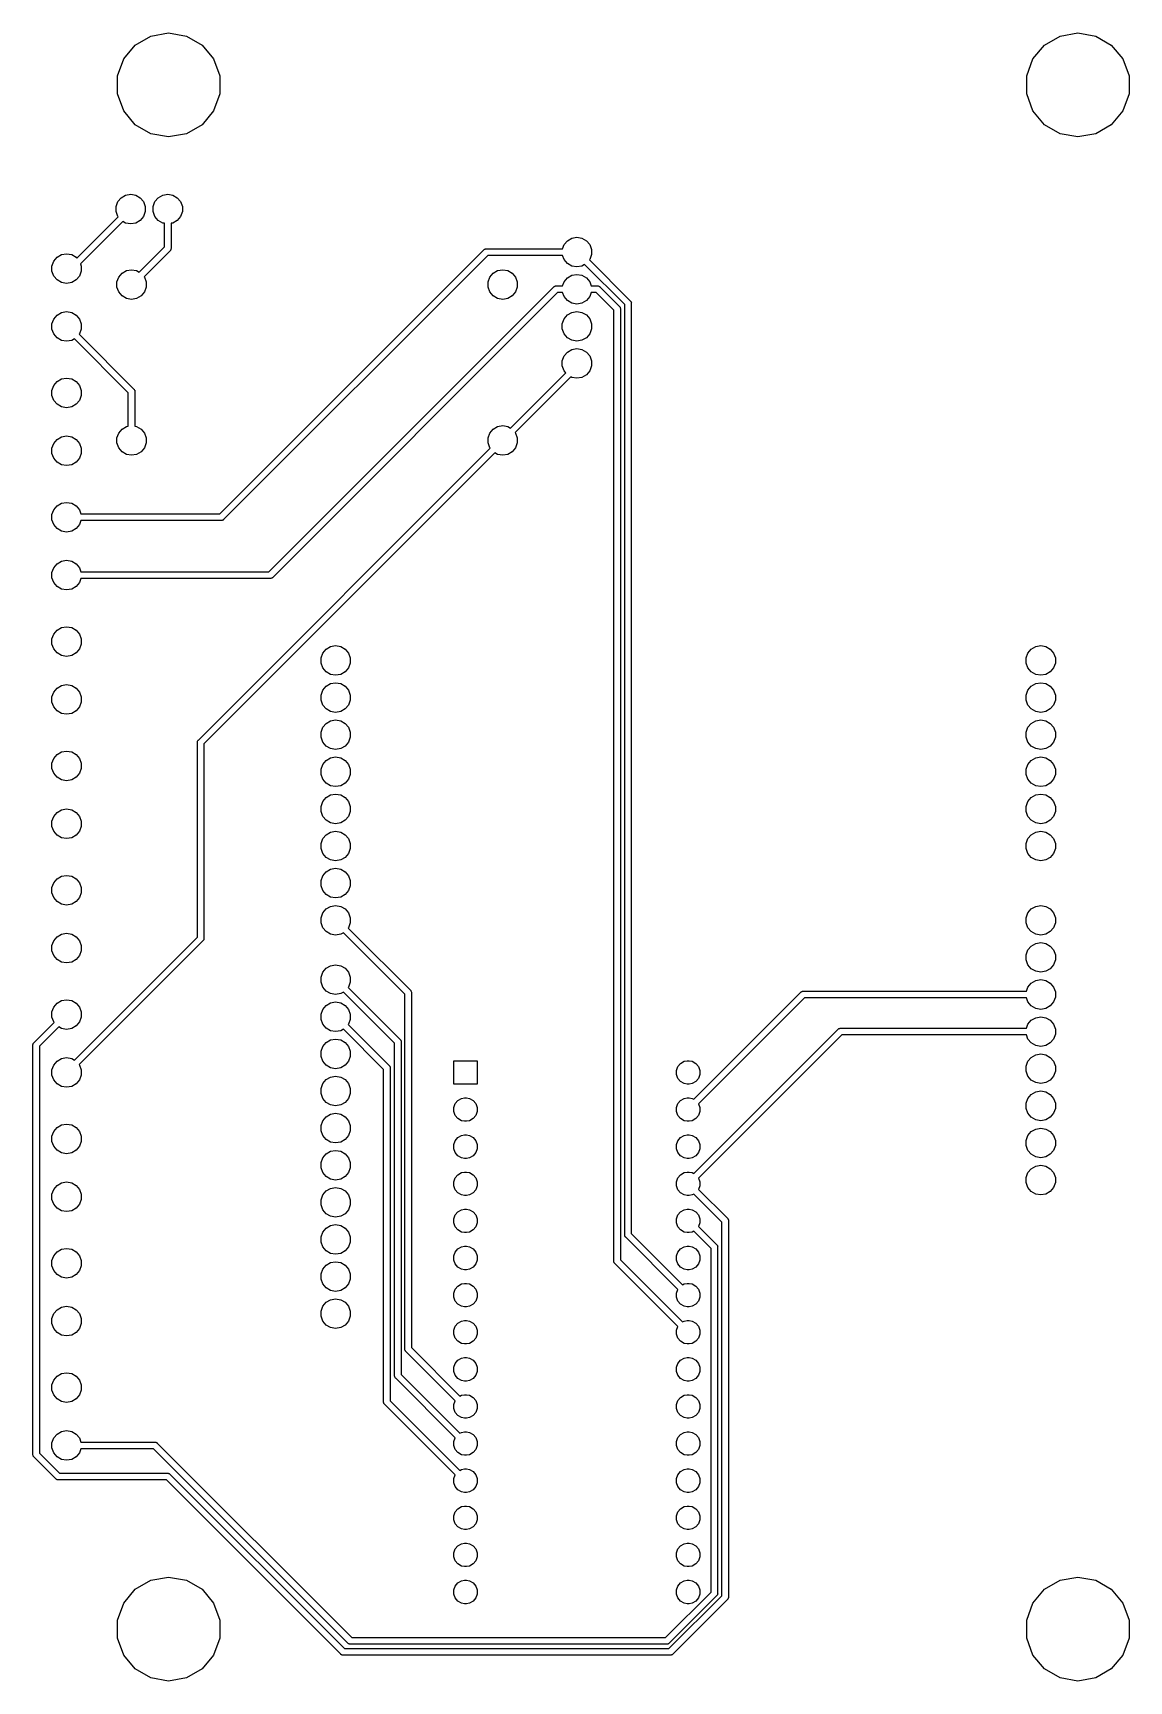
# Model space of a CAD drawing. Extents: x 82 to 157, y -127 to -14.
import ezdxf

# ---------------------------------------------------------------- set-up
doc = ezdxf.new("R2010")
doc.units = 0
doc.header["$MEASUREMENT"] = 0
doc.layers.add('BLACK', color=7, linetype='CONTINUOUS')

msp = doc.modelspace()

# ---------------------------------------------------------------- linework, layer by layer
at = {"layer": 'BLACK', "linetype": 'CONTINUOUS'}
for p, q in [((89.1555, -14.7781), (90.2245, -14.1609)), ((90.2245, -14.1609), (91.44, -13.9466)), ((91.44, -13.9466), (92.6555, -14.1609)), ((92.6555, -14.1609), (93.7245, -14.7781)), ((151.386, -14.7781), (152.454, -14.1609)), ((152.454, -14.1609), (153.67, -13.9466)), ((153.67, -13.9466), (154.886, -14.1609)), ((154.886, -14.1609), (155.954, -14.7781)), ((87.94, -16.8835), (88.3622, -15.7236)), ((88.3622, -15.7236), (89.1555, -14.7781)), ((93.7245, -14.7781), (94.5178, -15.7236)), ((94.5178, -15.7236), (94.94, -16.8835)), ((150.17, -16.8835), (150.592, -15.7236)), ((150.592, -15.7236), (151.386, -14.7781)), ((155.954, -14.7781), (156.748, -15.7236)), ((156.748, -15.7236), (157.17, -16.8835)), ((87.94, -18.1177), (87.94, -16.8835)), ((94.94, -16.8835), (94.94, -18.1177)), ((150.17, -18.1177), (150.17, -16.8835)), ((157.17, -16.8835), (157.17, -18.1177)), ((88.3622, -19.2776), (87.94, -18.1177)), ((94.94, -18.1177), (94.5178, -19.2776)), ((150.592, -19.2776), (150.17, -18.1177)), ((157.17, -18.1177), (156.748, -19.2776)), ((89.1555, -20.2231), (88.3622, -19.2776)), ((90.2245, -20.8403), (89.1555, -20.2231)), ((93.7245, -20.2231), (92.6555, -20.8403)), ((94.5178, -19.2776), (93.7245, -20.2231)), ((151.386, -20.2231), (150.592, -19.2776)), ((152.454, -20.8403), (151.386, -20.2231)), ((155.954, -20.2231), (154.886, -20.8403)), ((156.748, -19.2776), (155.954, -20.2231)), ((91.44, -21.0546), (90.2245, -20.8403)), ((92.6555, -20.8403), (91.44, -21.0546)), ((153.67, -21.0546), (152.454, -20.8403)), ((154.886, -20.8403), (153.67, -21.0546)), ((87.84, -25.8237), (87.9606, -25.4923)), ((87.84, -26.1763), (87.84, -25.8237)), ((87.9606, -25.4923), (88.1873, -25.2221)), ((88.1873, -25.2221), (88.4927, -25.0458)), ((88.4927, -25.0458), (88.84, -24.9846)), ((88.84, -24.9846), (89.1873, -25.0458)), ((89.1873, -25.0458), (89.4927, -25.2221)), ((89.4927, -25.2221), (89.7194, -25.4923)), ((89.7194, -25.4923), (89.84, -25.8237)), ((89.84, -25.8237), (89.84, -26.1763)), ((90.38, -25.8237), (90.5006, -25.4923)), ((90.38, -26.1763), (90.38, -25.8237)), ((90.5006, -25.4923), (90.7273, -25.2221)), ((90.7273, -25.2221), (91.0327, -25.0458)), ((91.0327, -25.0458), (91.38, -24.9846)), ((91.38, -24.9846), (91.7273, -25.0458)), ((91.7273, -25.0458), (92.0327, -25.2221)), ((92.0327, -25.2221), (92.2594, -25.4923)), ((92.2594, -25.4923), (92.38, -25.8237)), ((92.38, -25.8237), (92.38, -26.1763)), ((85.1617, -29.3601), (87.985, -26.5368)), ((88.3097, -26.8485), (85.4032, -29.755)), ((87.9606, -26.5077), (87.84, -26.1763)), ((87.985, -26.5368), (87.9606, -26.5077)), ((88.4927, -26.9542), (88.3097, -26.8485)), ((88.84, -27.0154), (88.4927, -26.9542)), ((89.1873, -26.9542), (88.84, -27.0154)), ((89.4927, -26.7779), (89.1873, -26.9542)), ((89.7194, -26.5077), (89.4927, -26.7779)), ((89.84, -26.1763), (89.7194, -26.5077)), ((90.5006, -26.5077), (90.38, -26.1763)), ((90.7273, -26.7779), (90.5006, -26.5077)), ((91.0327, -26.9542), (90.7273, -26.7779)), ((91.155, -26.9758), (91.0327, -26.9542)), ((91.155, -28.5926), (91.155, -26.9758)), ((91.7273, -26.9542), (91.605, -26.9758)), ((91.605, -26.9758), (91.605, -28.676)), ((92.0327, -26.7779), (91.7273, -26.9542)), ((92.2594, -26.5077), (92.0327, -26.7779)), ((92.38, -26.1763), (92.2594, -26.5077)), ((118.501, -28.4356), (118.727, -28.1654)), ((118.727, -28.1654), (119.033, -27.9891)), ((119.033, -27.9891), (119.38, -27.9279)), ((119.38, -27.9279), (119.727, -27.9891)), ((119.727, -27.9891), (120.033, -28.1654)), ((120.033, -28.1654), (120.259, -28.4356)), ((83.5756, -29.5659), (83.8023, -29.2957)), ((83.8023, -29.2957), (84.1077, -29.1194)), ((84.1077, -29.1194), (84.455, -29.0582)), ((84.455, -29.0582), (84.8023, -29.1194)), ((84.8023, -29.1194), (85.1077, -29.2957)), ((85.1077, -29.2957), (85.1617, -29.3601)), ((89.4303, -30.3173), (91.155, -28.5926)), ((91.5322, -28.8518), (89.755, -30.629)), ((91.555, -28.8327), (91.5322, -28.8518)), ((91.5699, -28.8068), (91.555, -28.8327)), ((91.5871, -28.7824), (91.5699, -28.8068)), ((91.5897, -28.7726), (91.5871, -28.7824)), ((91.5947, -28.7639), (91.5897, -28.7726)), ((91.5999, -28.7345), (91.5947, -28.7639)), ((91.6076, -28.7057), (91.5999, -28.7345)), ((91.605, -28.676), (91.6076, -28.7057)), ((94.9452, -46.8666), (113.021, -28.7911)), ((113.28, -29.1683), (95.2044, -47.2438)), ((113.021, -28.7911), (113.04, -28.7683)), ((113.04, -28.7683), (113.066, -28.7534)), ((113.066, -28.7534), (113.09, -28.7362)), ((113.09, -28.7362), (113.1, -28.7336)), ((113.1, -28.7336), (113.109, -28.7286)), ((113.109, -28.7286), (113.138, -28.7234)), ((113.138, -28.7234), (113.167, -28.7157)), ((113.167, -28.7157), (113.197, -28.7183)), ((113.197, -28.7183), (118.398, -28.7183)), ((118.398, -29.1683), (113.28, -29.1683)), ((118.398, -28.7183), (118.501, -28.4356)), ((118.501, -29.451), (118.398, -29.1683)), ((120.259, -28.4356), (120.38, -28.767)), ((120.38, -29.1196), (120.259, -29.451)), ((120.38, -28.767), (120.38, -29.1196)), ((83.455, -29.8973), (83.5756, -29.5659)), ((83.455, -30.2499), (83.455, -29.8973)), ((83.5756, -30.5813), (83.455, -30.2499)), ((85.455, -30.2499), (85.3344, -30.5813)), ((85.4032, -29.755), (85.455, -29.8973)), ((85.455, -29.8973), (85.455, -30.2499)), ((88.0206, -30.6581), (88.2473, -30.3879)), ((88.2473, -30.3879), (88.5527, -30.2116)), ((88.5527, -30.2116), (88.9, -30.1504)), ((88.9, -30.1504), (89.2473, -30.2116)), ((89.2473, -30.2116), (89.4303, -30.3173)), ((113.421, -30.6581), (113.647, -30.3879)), ((113.647, -30.3879), (113.953, -30.2116)), ((113.953, -30.2116), (114.3, -30.1504)), ((114.3, -30.1504), (114.647, -30.2116)), ((114.647, -30.2116), (114.953, -30.3879)), ((114.953, -30.3879), (115.179, -30.6581)), ((118.727, -29.7212), (118.501, -29.451)), ((119.033, -29.8975), (118.727, -29.7212)), ((119.38, -29.9587), (119.033, -29.8975)), ((119.727, -29.8975), (119.38, -29.9587)), ((119.91, -29.7918), (119.727, -29.8975)), ((122.655, -32.5365), (119.91, -29.7918)), ((120.259, -29.451), (120.235, -29.4801)), ((120.235, -29.4801), (123.032, -32.2773)), ((83.8023, -30.8515), (83.5756, -30.5813)), ((84.1077, -31.0278), (83.8023, -30.8515)), ((84.455, -31.089), (84.1077, -31.0278)), ((84.8023, -31.0278), (84.455, -31.089)), ((85.1077, -30.8515), (84.8023, -31.0278)), ((85.3344, -30.5813), (85.1077, -30.8515)), ((87.9, -30.9895), (88.0206, -30.6581)), ((87.9, -31.3421), (87.9, -30.9895)), ((88.0206, -31.6735), (87.9, -31.3421)), ((89.755, -30.629), (89.7794, -30.6581)), ((89.7794, -30.6581), (89.9, -30.9895)), ((89.9, -31.3421), (89.7794, -31.6735)), ((89.9, -30.9895), (89.9, -31.3421)), ((98.3019, -50.829), (117.8, -31.3311)), ((113.3, -30.9895), (113.421, -30.6581)), ((113.3, -31.3421), (113.3, -30.9895)), ((113.421, -31.6735), (113.3, -31.3421)), ((115.179, -30.6581), (115.3, -30.9895)), ((115.3, -31.3421), (115.179, -31.6735)), ((115.3, -30.9895), (115.3, -31.3421)), ((117.8, -31.3311), (117.819, -31.3083)), ((117.819, -31.3083), (117.845, -31.2934)), ((117.845, -31.2934), (117.869, -31.2762)), ((117.869, -31.2762), (117.879, -31.2736)), ((117.879, -31.2736), (117.888, -31.2686)), ((117.888, -31.2686), (117.917, -31.2634)), ((117.917, -31.2634), (117.946, -31.2557)), ((117.946, -31.2557), (117.976, -31.2583)), ((117.976, -31.2583), (118.398, -31.2583)), ((118.398, -31.2583), (118.501, -30.9756)), ((118.501, -30.9756), (118.727, -30.7054)), ((118.727, -30.7054), (119.033, -30.5291)), ((119.033, -30.5291), (119.38, -30.4679)), ((119.38, -30.4679), (119.727, -30.5291)), ((119.727, -30.5291), (120.033, -30.7054)), ((120.033, -30.7054), (120.259, -30.9756)), ((120.259, -30.9756), (120.362, -31.2583)), ((120.362, -31.2583), (120.784, -31.2583)), ((120.784, -31.2583), (120.814, -31.2557)), ((120.814, -31.2557), (120.843, -31.2634)), ((120.843, -31.2634), (120.872, -31.2686)), ((120.872, -31.2686), (120.881, -31.2736)), ((120.881, -31.2736), (120.891, -31.2762)), ((120.891, -31.2762), (120.915, -31.2934)), ((120.915, -31.2934), (120.941, -31.3083)), ((120.941, -31.3083), (120.96, -31.3311)), ((120.96, -31.3311), (122.282, -32.6531)), ((88.2473, -31.9437), (88.0206, -31.6735)), ((88.5527, -32.12), (88.2473, -31.9437)), ((88.9, -32.1812), (88.5527, -32.12)), ((89.2473, -32.12), (88.9, -32.1812)), ((89.5527, -31.9437), (89.2473, -32.12)), ((89.7794, -31.6735), (89.5527, -31.9437)), ((118.059, -31.7083), (98.5611, -51.2062)), ((113.647, -31.9437), (113.421, -31.6735)), ((113.953, -32.12), (113.647, -31.9437)), ((114.3, -32.1812), (113.953, -32.12)), ((114.647, -32.12), (114.3, -32.1812)), ((114.953, -31.9437), (114.647, -32.12)), ((115.179, -31.6735), (114.953, -31.9437)), ((118.398, -31.7083), (118.059, -31.7083)), ((118.501, -31.991), (118.398, -31.7083)), ((118.727, -32.2612), (118.501, -31.991)), ((119.033, -32.4375), (118.727, -32.2612)), ((119.38, -32.4987), (119.033, -32.4375)), ((119.727, -32.4375), (119.38, -32.4987)), ((120.033, -32.2612), (119.727, -32.4375)), ((120.259, -31.991), (120.033, -32.2612)), ((120.362, -31.7083), (120.259, -31.991)), ((120.701, -31.7083), (120.362, -31.7083)), ((121.905, -32.9123), (120.701, -31.7083)), ((122.282, -32.6531), (122.305, -32.6722)), ((122.305, -32.6722), (122.32, -32.6981)), ((122.32, -32.6981), (122.337, -32.7225)), ((122.655, -96.2002), (122.655, -32.5365)), ((123.032, -32.2773), (123.055, -32.2964)), ((123.055, -32.2964), (123.07, -32.3223)), ((123.07, -32.3223), (123.087, -32.3467)), ((123.087, -32.3467), (123.09, -32.3565)), ((123.09, -32.3565), (123.095, -32.3652)), ((123.095, -32.3652), (123.1, -32.3946)), ((123.1, -32.3946), (123.108, -32.4234)), ((123.108, -32.4234), (123.105, -32.4531)), ((123.105, -32.4531), (123.105, -96.1168)), ((83.455, -33.8597), (83.5756, -33.5283)), ((83.5756, -33.5283), (83.8023, -33.2581)), ((83.8023, -33.2581), (84.1077, -33.0818)), ((84.1077, -33.0818), (84.455, -33.0206)), ((84.455, -33.0206), (84.8023, -33.0818)), ((84.8023, -33.0818), (85.1077, -33.2581)), ((85.1077, -33.2581), (85.3344, -33.5283)), ((85.3344, -33.5283), (85.455, -33.8597)), ((118.38, -33.847), (118.501, -33.5156)), ((118.501, -33.5156), (118.727, -33.2454)), ((118.727, -33.2454), (119.033, -33.0691)), ((119.033, -33.0691), (119.38, -33.0079)), ((119.38, -33.0079), (119.727, -33.0691)), ((119.727, -33.0691), (120.033, -33.2454)), ((120.033, -33.2454), (120.259, -33.5156)), ((120.259, -33.5156), (120.38, -33.847)), ((121.905, -97.9902), (121.905, -32.9123)), ((122.337, -32.7225), (122.34, -32.7322)), ((122.34, -32.7322), (122.345, -32.7409)), ((122.345, -32.7409), (122.35, -32.7703)), ((122.35, -32.7703), (122.358, -32.7992)), ((122.358, -32.7992), (122.355, -32.8289)), ((122.355, -32.8289), (122.355, -97.9068)), ((83.455, -34.2123), (83.455, -33.8597)), ((83.5756, -34.5437), (83.455, -34.2123)), ((83.8023, -34.8139), (83.5756, -34.5437)), ((84.1077, -34.9902), (83.8023, -34.8139)), ((84.9853, -34.8845), (84.8023, -34.9902)), ((88.675, -38.5742), (84.9853, -34.8845)), ((85.3344, -34.5437), (85.31, -34.5728)), ((85.31, -34.5728), (89.0522, -38.315)), ((85.455, -34.2123), (85.3344, -34.5437)), ((85.455, -33.8597), (85.455, -34.2123)), ((118.38, -34.1996), (118.38, -33.847)), ((118.501, -34.531), (118.38, -34.1996)), ((118.727, -34.8012), (118.501, -34.531)), ((119.033, -34.9775), (118.727, -34.8012)), ((120.033, -34.8012), (119.727, -34.9775)), ((120.259, -34.531), (120.033, -34.8012)), ((120.38, -34.1996), (120.259, -34.531)), ((120.38, -33.847), (120.38, -34.1996)), ((84.455, -35.0514), (84.1077, -34.9902)), ((84.8023, -34.9902), (84.455, -35.0514)), ((118.38, -36.387), (118.501, -36.0556)), ((118.501, -36.0556), (118.727, -35.7854)), ((118.727, -35.7854), (119.033, -35.6091)), ((119.38, -35.0387), (119.033, -34.9775)), ((119.033, -35.6091), (119.38, -35.5479)), ((119.727, -34.9775), (119.38, -35.0387)), ((119.38, -35.5479), (119.727, -35.6091)), ((119.727, -35.6091), (120.033, -35.7854)), ((120.033, -35.7854), (120.259, -36.0556)), ((120.259, -36.0556), (120.38, -36.387)), ((114.83, -40.9853), (118.612, -37.2037)), ((118.38, -36.7396), (118.38, -36.387)), ((118.501, -37.071), (118.38, -36.7396)), ((118.612, -37.2037), (118.501, -37.071)), ((120.259, -37.071), (120.033, -37.3412)), ((120.38, -36.7396), (120.259, -37.071)), ((120.38, -36.387), (120.38, -36.7396)), ((83.455, -38.4063), (83.5756, -38.0749)), ((83.5756, -38.0749), (83.8023, -37.8047)), ((83.8023, -37.8047), (84.1077, -37.6284)), ((84.1077, -37.6284), (84.455, -37.5672)), ((84.455, -37.5672), (84.8023, -37.6284)), ((84.8023, -37.6284), (85.1077, -37.8047)), ((85.1077, -37.8047), (85.3344, -38.0749)), ((85.3344, -38.0749), (85.455, -38.4063)), ((89.0522, -38.315), (89.075, -38.3341)), ((89.075, -38.3341), (89.0899, -38.36)), ((118.97, -37.4815), (115.155, -41.297)), ((119.033, -37.5175), (118.97, -37.4815)), ((119.38, -37.5787), (119.033, -37.5175)), ((119.727, -37.5175), (119.38, -37.5787)), ((120.033, -37.3412), (119.727, -37.5175)), ((83.455, -38.7589), (83.455, -38.4063)), ((83.5756, -39.0903), (83.455, -38.7589)), ((83.8023, -39.3605), (83.5756, -39.0903)), ((84.1077, -39.5368), (83.8023, -39.3605)), ((85.1077, -39.3605), (84.8023, -39.5368)), ((85.3344, -39.0903), (85.1077, -39.3605)), ((85.455, -38.7589), (85.3344, -39.0903)), ((85.455, -38.4063), (85.455, -38.7589)), ((88.675, -40.858), (88.675, -38.5742)), ((89.0899, -38.36), (89.1071, -38.3844)), ((89.1071, -38.3844), (89.1097, -38.3942)), ((89.1097, -38.3942), (89.1147, -38.4029)), ((89.1147, -38.4029), (89.1199, -38.4323)), ((89.1199, -38.4323), (89.1276, -38.4611)), ((89.1276, -38.4611), (89.125, -38.4908)), ((89.125, -38.4908), (89.125, -40.858)), ((84.455, -39.598), (84.1077, -39.5368)), ((84.8023, -39.5368), (84.455, -39.598)), ((83.8023, -41.7671), (84.1077, -41.5908)), ((84.1077, -41.5908), (84.455, -41.5296)), ((84.455, -41.5296), (84.8023, -41.5908)), ((84.8023, -41.5908), (85.1077, -41.7671)), ((87.9, -41.6575), (88.0206, -41.3261)), ((87.9, -42.0101), (87.9, -41.6575)), ((88.0206, -41.3261), (88.2473, -41.0559)), ((88.2473, -41.0559), (88.5527, -40.8796)), ((88.5527, -40.8796), (88.675, -40.858)), ((89.125, -40.858), (89.2473, -40.8796)), ((89.2473, -40.8796), (89.5527, -41.0559)), ((89.5527, -41.0559), (89.7794, -41.3261)), ((89.7794, -41.3261), (89.9, -41.6575)), ((89.9, -41.6575), (89.9, -42.0101)), ((113.3, -41.6575), (113.421, -41.3261)), ((113.3, -42.0101), (113.3, -41.6575)), ((113.421, -41.3261), (113.647, -41.0559)), ((113.647, -41.0559), (113.953, -40.8796)), ((113.953, -40.8796), (114.3, -40.8184)), ((114.3, -40.8184), (114.647, -40.8796)), ((114.647, -40.8796), (114.83, -40.9853)), ((115.155, -41.297), (115.179, -41.3261)), ((115.179, -41.3261), (115.3, -41.6575)), ((115.3, -41.6575), (115.3, -42.0101)), ((83.455, -42.3687), (83.5756, -42.0373)), ((83.455, -42.7213), (83.455, -42.3687)), ((83.5756, -43.0527), (83.455, -42.7213)), ((83.5756, -42.0373), (83.8023, -41.7671)), ((85.1077, -41.7671), (85.3344, -42.0373)), ((85.3344, -42.0373), (85.455, -42.3687)), ((85.455, -42.7213), (85.3344, -43.0527)), ((85.455, -42.3687), (85.455, -42.7213)), ((88.0206, -42.3415), (87.9, -42.0101)), ((88.2473, -42.6117), (88.0206, -42.3415)), ((88.5527, -42.788), (88.2473, -42.6117)), ((88.9, -42.8492), (88.5527, -42.788)), ((89.2473, -42.788), (88.9, -42.8492)), ((89.5527, -42.6117), (89.2473, -42.788)), ((89.7794, -42.3415), (89.5527, -42.6117)), ((89.9, -42.0101), (89.7794, -42.3415)), ((93.4778, -62.3378), (113.445, -42.3706)), ((113.77, -42.6823), (93.855, -62.597)), ((113.421, -42.3415), (113.3, -42.0101)), ((113.445, -42.3706), (113.421, -42.3415)), ((113.953, -42.788), (113.77, -42.6823)), ((114.3, -42.8492), (113.953, -42.788)), ((114.647, -42.788), (114.3, -42.8492)), ((114.953, -42.6117), (114.647, -42.788)), ((115.179, -42.3415), (114.953, -42.6117)), ((115.3, -42.0101), (115.179, -42.3415)), ((83.8023, -43.3229), (83.5756, -43.0527)), ((84.1077, -43.4992), (83.8023, -43.3229)), ((84.455, -43.5604), (84.1077, -43.4992)), ((84.8023, -43.4992), (84.455, -43.5604)), ((85.1077, -43.3229), (84.8023, -43.4992)), ((85.3344, -43.0527), (85.1077, -43.3229)), ((83.8023, -46.3137), (84.1077, -46.1374)), ((84.1077, -46.1374), (84.455, -46.0762)), ((84.455, -46.0762), (84.8023, -46.1374)), ((84.8023, -46.1374), (85.1077, -46.3137)), ((83.455, -46.9153), (83.5756, -46.5839)), ((83.455, -47.2679), (83.455, -46.9153)), ((83.5756, -47.5993), (83.455, -47.2679)), ((83.5756, -46.5839), (83.8023, -46.3137)), ((85.1077, -46.3137), (85.3344, -46.5839)), ((85.3344, -46.5839), (85.4373, -46.8666)), ((85.4373, -47.3166), (85.3344, -47.5993)), ((85.4373, -46.8666), (94.9452, -46.8666)), ((95.0286, -47.3166), (85.4373, -47.3166)), ((95.0583, -47.3192), (95.0286, -47.3166)), ((95.0871, -47.3115), (95.0583, -47.3192)), ((95.1165, -47.3063), (95.0871, -47.3115)), ((95.1252, -47.3013), (95.1165, -47.3063)), ((95.135, -47.2987), (95.1252, -47.3013)), ((95.1594, -47.2815), (95.135, -47.2987)), ((95.1853, -47.2666), (95.1594, -47.2815)), ((95.2044, -47.2438), (95.1853, -47.2666)), ((83.8023, -47.8695), (83.5756, -47.5993)), ((84.1077, -48.0458), (83.8023, -47.8695)), ((84.455, -48.107), (84.1077, -48.0458)), ((84.8023, -48.0458), (84.455, -48.107)), ((85.1077, -47.8695), (84.8023, -48.0458)), ((85.3344, -47.5993), (85.1077, -47.8695)), ((83.455, -50.8777), (83.5756, -50.5463)), ((83.5756, -50.5463), (83.8023, -50.2761)), ((83.8023, -50.2761), (84.1077, -50.0998)), ((84.1077, -50.0998), (84.455, -50.0386)), ((84.455, -50.0386), (84.8023, -50.0998)), ((84.8023, -50.0998), (85.1077, -50.2761)), ((85.1077, -50.2761), (85.3344, -50.5463)), ((85.3344, -50.5463), (85.4373, -50.829)), ((83.455, -51.2303), (83.455, -50.8777)), ((83.5756, -51.5617), (83.455, -51.2303)), ((83.8023, -51.8319), (83.5756, -51.5617)), ((84.1077, -52.0082), (83.8023, -51.8319)), ((85.1077, -51.8319), (84.8023, -52.0082)), ((85.3344, -51.5617), (85.1077, -51.8319)), ((85.4373, -51.279), (85.3344, -51.5617)), ((85.4373, -50.829), (98.3019, -50.829)), ((98.3853, -51.279), (85.4373, -51.279)), ((98.415, -51.2816), (98.3853, -51.279)), ((98.4438, -51.2739), (98.415, -51.2816)), ((98.4732, -51.2687), (98.4438, -51.2739)), ((98.4819, -51.2637), (98.4732, -51.2687)), ((98.4916, -51.2611), (98.4819, -51.2637)), ((98.5161, -51.2439), (98.4916, -51.2611)), ((98.5419, -51.229), (98.5161, -51.2439)), ((98.5611, -51.2062), (98.5419, -51.229)), ((84.455, -52.0694), (84.1077, -52.0082)), ((84.8023, -52.0082), (84.455, -52.0694)), ((83.455, -55.4243), (83.5756, -55.0929)), ((83.5756, -55.0929), (83.8023, -54.8227)), ((83.8023, -54.8227), (84.1077, -54.6464)), ((84.1077, -54.6464), (84.455, -54.5852)), ((84.455, -54.5852), (84.8023, -54.6464)), ((84.8023, -54.6464), (85.1077, -54.8227)), ((85.1077, -54.8227), (85.3344, -55.0929)), ((85.3344, -55.0929), (85.455, -55.4243)), ((83.455, -55.7769), (83.455, -55.4243)), ((83.5756, -56.1083), (83.455, -55.7769)), ((83.8023, -56.3785), (83.5756, -56.1083)), ((84.1077, -56.5548), (83.8023, -56.3785)), ((85.1077, -56.3785), (84.8023, -56.5548)), ((85.3344, -56.1083), (85.1077, -56.3785)), ((85.455, -55.7769), (85.3344, -56.1083)), ((85.455, -55.4243), (85.455, -55.7769)), ((101.87, -56.7197), (101.991, -56.3883)), ((101.991, -56.3883), (102.217, -56.1181)), ((102.217, -56.1181), (102.523, -55.9418)), ((102.523, -55.9418), (102.87, -55.8806)), ((102.87, -55.8806), (103.217, -55.9418)), ((103.217, -55.9418), (103.523, -56.1181)), ((103.523, -56.1181), (103.749, -56.3883)), ((103.749, -56.3883), (103.87, -56.7197)), ((150.13, -56.7197), (150.251, -56.3883)), ((150.251, -56.3883), (150.477, -56.1181)), ((150.477, -56.1181), (150.783, -55.9418)), ((150.783, -55.9418), (151.13, -55.8806)), ((151.13, -55.8806), (151.477, -55.9418)), ((151.477, -55.9418), (151.783, -56.1181)), ((151.783, -56.1181), (152.009, -56.3883)), ((152.009, -56.3883), (152.13, -56.7197)), ((84.455, -56.616), (84.1077, -56.5548)), ((84.8023, -56.5548), (84.455, -56.616)), ((101.87, -57.0723), (101.87, -56.7197)), ((101.991, -57.4037), (101.87, -57.0723)), ((102.217, -57.6739), (101.991, -57.4037)), ((103.749, -57.4037), (103.523, -57.6739)), ((103.87, -57.0723), (103.749, -57.4037)), ((103.87, -56.7197), (103.87, -57.0723)), ((150.13, -57.0723), (150.13, -56.7197)), ((150.251, -57.4037), (150.13, -57.0723)), ((150.477, -57.6739), (150.251, -57.4037)), ((152.009, -57.4037), (151.783, -57.6739)), ((152.13, -57.0723), (152.009, -57.4037)), ((152.13, -56.7197), (152.13, -57.0723)), ((83.8023, -58.7851), (84.1077, -58.6088)), ((84.1077, -58.6088), (84.455, -58.5476)), ((84.455, -58.5476), (84.8023, -58.6088)), ((84.8023, -58.6088), (85.1077, -58.7851)), ((102.523, -57.8502), (102.217, -57.6739)), ((102.217, -58.6581), (102.523, -58.4818)), ((102.87, -57.9114), (102.523, -57.8502)), ((102.523, -58.4818), (102.87, -58.4206)), ((103.217, -57.8502), (102.87, -57.9114)), ((102.87, -58.4206), (103.217, -58.4818)), ((103.523, -57.6739), (103.217, -57.8502)), ((103.217, -58.4818), (103.523, -58.6581)), ((150.783, -57.8502), (150.477, -57.6739)), ((150.477, -58.6581), (150.783, -58.4818)), ((151.13, -57.9114), (150.783, -57.8502)), ((150.783, -58.4818), (151.13, -58.4206)), ((151.477, -57.8502), (151.13, -57.9114)), ((151.13, -58.4206), (151.477, -58.4818)), ((151.783, -57.6739), (151.477, -57.8502)), ((151.477, -58.4818), (151.783, -58.6581)), ((83.455, -59.3867), (83.5756, -59.0553)), ((83.455, -59.7393), (83.455, -59.3867)), ((83.5756, -60.0707), (83.455, -59.7393)), ((83.5756, -59.0553), (83.8023, -58.7851)), ((85.1077, -58.7851), (85.3344, -59.0553)), ((85.3344, -59.0553), (85.455, -59.3867)), ((85.455, -59.7393), (85.3344, -60.0707)), ((85.455, -59.3867), (85.455, -59.7393)), ((101.87, -59.2597), (101.991, -58.9283)), ((101.87, -59.6123), (101.87, -59.2597)), ((101.991, -59.9437), (101.87, -59.6123)), ((101.991, -58.9283), (102.217, -58.6581)), ((103.523, -58.6581), (103.749, -58.9283)), ((103.749, -58.9283), (103.87, -59.2597)), ((103.87, -59.6123), (103.749, -59.9437)), ((103.87, -59.2597), (103.87, -59.6123)), ((150.13, -59.2597), (150.251, -58.9283)), ((150.13, -59.6123), (150.13, -59.2597)), ((150.251, -59.9437), (150.13, -59.6123)), ((150.251, -58.9283), (150.477, -58.6581)), ((151.783, -58.6581), (152.009, -58.9283)), ((152.009, -58.9283), (152.13, -59.2597)), ((152.13, -59.6123), (152.009, -59.9437)), ((152.13, -59.2597), (152.13, -59.6123)), ((83.8023, -60.3409), (83.5756, -60.0707)), ((84.1077, -60.5172), (83.8023, -60.3409)), ((84.455, -60.5784), (84.1077, -60.5172)), ((84.8023, -60.5172), (84.455, -60.5784)), ((85.1077, -60.3409), (84.8023, -60.5172)), ((85.3344, -60.0707), (85.1077, -60.3409)), ((102.217, -60.2139), (101.991, -59.9437)), ((102.523, -60.3902), (102.217, -60.2139)), ((102.87, -60.4514), (102.523, -60.3902)), ((103.217, -60.3902), (102.87, -60.4514)), ((103.523, -60.2139), (103.217, -60.3902)), ((103.749, -59.9437), (103.523, -60.2139)), ((150.477, -60.2139), (150.251, -59.9437)), ((150.783, -60.3902), (150.477, -60.2139)), ((151.13, -60.4514), (150.783, -60.3902)), ((151.477, -60.3902), (151.13, -60.4514)), ((151.783, -60.2139), (151.477, -60.3902)), ((152.009, -59.9437), (151.783, -60.2139)), ((101.87, -61.7997), (101.991, -61.4683)), ((101.87, -62.1523), (101.87, -61.7997)), ((101.991, -61.4683), (102.217, -61.1981)), ((102.217, -61.1981), (102.523, -61.0218)), ((102.523, -61.0218), (102.87, -60.9606)), ((102.87, -60.9606), (103.217, -61.0218)), ((103.217, -61.0218), (103.523, -61.1981)), ((103.523, -61.1981), (103.749, -61.4683)), ((103.749, -61.4683), (103.87, -61.7997)), ((103.87, -61.7997), (103.87, -62.1523)), ((150.13, -61.7997), (150.251, -61.4683)), ((150.13, -62.1523), (150.13, -61.7997)), ((150.251, -61.4683), (150.477, -61.1981)), ((150.477, -61.1981), (150.783, -61.0218)), ((150.783, -61.0218), (151.13, -60.9606)), ((151.13, -60.9606), (151.477, -61.0218)), ((151.477, -61.0218), (151.783, -61.1981)), ((151.783, -61.1981), (152.009, -61.4683)), ((152.009, -61.4683), (152.13, -61.7997)), ((152.13, -61.7997), (152.13, -62.1523)), ((83.8023, -63.3317), (84.1077, -63.1554)), ((84.1077, -63.1554), (84.455, -63.0942)), ((84.455, -63.0942), (84.8023, -63.1554)), ((84.8023, -63.1554), (85.1077, -63.3317)), ((93.4024, -62.4839), (93.4101, -62.4551)), ((93.405, -62.5136), (93.4024, -62.4839)), ((93.405, -75.8218), (93.405, -62.5136)), ((93.4101, -62.4551), (93.4153, -62.4257)), ((93.4153, -62.4257), (93.4203, -62.417)), ((93.4203, -62.417), (93.4229, -62.4072)), ((93.4229, -62.4072), (93.4401, -62.3828)), ((93.4401, -62.3828), (93.455, -62.3569)), ((93.455, -62.3569), (93.4778, -62.3378)), ((93.855, -62.597), (93.855, -75.9052)), ((101.991, -62.4837), (101.87, -62.1523)), ((102.217, -62.7539), (101.991, -62.4837)), ((102.523, -62.9302), (102.217, -62.7539)), ((102.87, -62.9914), (102.523, -62.9302)), ((103.217, -62.9302), (102.87, -62.9914)), ((103.523, -62.7539), (103.217, -62.9302)), ((103.749, -62.4837), (103.523, -62.7539)), ((103.87, -62.1523), (103.749, -62.4837)), ((150.251, -62.4837), (150.13, -62.1523)), ((150.477, -62.7539), (150.251, -62.4837)), ((150.783, -62.9302), (150.477, -62.7539)), ((151.13, -62.9914), (150.783, -62.9302)), ((151.477, -62.9302), (151.13, -62.9914)), ((151.783, -62.7539), (151.477, -62.9302)), ((152.009, -62.4837), (151.783, -62.7539)), ((152.13, -62.1523), (152.009, -62.4837)), ((83.455, -63.9333), (83.5756, -63.6019)), ((83.455, -64.2859), (83.455, -63.9333)), ((83.5756, -64.6173), (83.455, -64.2859)), ((83.5756, -63.6019), (83.8023, -63.3317)), ((85.1077, -63.3317), (85.3344, -63.6019)), ((85.3344, -63.6019), (85.455, -63.9333)), ((85.455, -64.2859), (85.3344, -64.6173)), ((85.455, -63.9333), (85.455, -64.2859)), ((101.87, -64.3397), (101.991, -64.0083)), ((101.991, -64.0083), (102.217, -63.7381)), ((102.217, -63.7381), (102.523, -63.5618)), ((102.523, -63.5618), (102.87, -63.5006)), ((102.87, -63.5006), (103.217, -63.5618)), ((103.217, -63.5618), (103.523, -63.7381)), ((103.523, -63.7381), (103.749, -64.0083)), ((103.749, -64.0083), (103.87, -64.3397)), ((150.13, -64.3397), (150.251, -64.0083)), ((150.251, -64.0083), (150.477, -63.7381)), ((150.477, -63.7381), (150.783, -63.5618)), ((150.783, -63.5618), (151.13, -63.5006)), ((151.13, -63.5006), (151.477, -63.5618)), ((151.477, -63.5618), (151.783, -63.7381)), ((151.783, -63.7381), (152.009, -64.0083)), ((152.009, -64.0083), (152.13, -64.3397)), ((83.8023, -64.8875), (83.5756, -64.6173)), ((84.1077, -65.0638), (83.8023, -64.8875)), ((84.455, -65.125), (84.1077, -65.0638)), ((84.8023, -65.0638), (84.455, -65.125)), ((85.1077, -64.8875), (84.8023, -65.0638)), ((85.3344, -64.6173), (85.1077, -64.8875)), ((101.87, -64.6923), (101.87, -64.3397)), ((101.991, -65.0237), (101.87, -64.6923)), ((102.217, -65.2939), (101.991, -65.0237)), ((102.523, -65.4702), (102.217, -65.2939)), ((103.523, -65.2939), (103.217, -65.4702)), ((103.749, -65.0237), (103.523, -65.2939)), ((103.87, -64.6923), (103.749, -65.0237)), ((103.87, -64.3397), (103.87, -64.6923)), ((150.13, -64.6923), (150.13, -64.3397)), ((150.251, -65.0237), (150.13, -64.6923)), ((150.477, -65.2939), (150.251, -65.0237)), ((150.783, -65.4702), (150.477, -65.2939)), ((151.783, -65.2939), (151.477, -65.4702)), ((152.009, -65.0237), (151.783, -65.2939)), ((152.13, -64.6923), (152.009, -65.0237)), ((152.13, -64.3397), (152.13, -64.6923)), ((101.87, -66.8797), (101.991, -66.5483)), ((101.991, -66.5483), (102.217, -66.2781)), ((102.217, -66.2781), (102.523, -66.1018)), ((102.87, -65.5314), (102.523, -65.4702)), ((102.523, -66.1018), (102.87, -66.0406)), ((103.217, -65.4702), (102.87, -65.5314)), ((102.87, -66.0406), (103.217, -66.1018)), ((103.217, -66.1018), (103.523, -66.2781)), ((103.523, -66.2781), (103.749, -66.5483)), ((103.749, -66.5483), (103.87, -66.8797)), ((150.13, -66.8797), (150.251, -66.5483)), ((150.251, -66.5483), (150.477, -66.2781)), ((150.477, -66.2781), (150.783, -66.1018)), ((151.13, -65.5314), (150.783, -65.4702)), ((150.783, -66.1018), (151.13, -66.0406)), ((151.477, -65.4702), (151.13, -65.5314)), ((151.13, -66.0406), (151.477, -66.1018)), ((151.477, -66.1018), (151.783, -66.2781)), ((151.783, -66.2781), (152.009, -66.5483)), ((152.009, -66.5483), (152.13, -66.8797)), ((83.455, -67.8957), (83.5756, -67.5643)), ((83.5756, -67.5643), (83.8023, -67.2941)), ((83.8023, -67.2941), (84.1077, -67.1178)), ((84.1077, -67.1178), (84.455, -67.0566)), ((84.455, -67.0566), (84.8023, -67.1178)), ((84.8023, -67.1178), (85.1077, -67.2941)), ((85.1077, -67.2941), (85.3344, -67.5643)), ((85.3344, -67.5643), (85.455, -67.8957)), ((101.87, -67.2323), (101.87, -66.8797)), ((101.991, -67.5637), (101.87, -67.2323)), ((102.217, -67.8339), (101.991, -67.5637)), ((103.749, -67.5637), (103.523, -67.8339)), ((103.87, -67.2323), (103.749, -67.5637)), ((103.87, -66.8797), (103.87, -67.2323)), ((150.13, -67.2323), (150.13, -66.8797)), ((150.251, -67.5637), (150.13, -67.2323)), ((150.477, -67.8339), (150.251, -67.5637)), ((152.009, -67.5637), (151.783, -67.8339)), ((152.13, -67.2323), (152.009, -67.5637)), ((152.13, -66.8797), (152.13, -67.2323)), ((83.455, -68.2483), (83.455, -67.8957)), ((83.5756, -68.5797), (83.455, -68.2483)), ((83.8023, -68.8499), (83.5756, -68.5797)), ((85.3344, -68.5797), (85.1077, -68.8499)), ((85.455, -68.2483), (85.3344, -68.5797)), ((85.455, -67.8957), (85.455, -68.2483)), ((102.523, -68.0102), (102.217, -67.8339)), ((102.217, -68.8181), (102.523, -68.6418)), ((102.87, -68.0714), (102.523, -68.0102)), ((102.523, -68.6418), (102.87, -68.5806)), ((103.217, -68.0102), (102.87, -68.0714)), ((102.87, -68.5806), (103.217, -68.6418)), ((103.523, -67.8339), (103.217, -68.0102)), ((103.217, -68.6418), (103.523, -68.8181)), ((150.783, -68.0102), (150.477, -67.8339)), ((150.477, -68.8181), (150.783, -68.6418)), ((151.13, -68.0714), (150.783, -68.0102)), ((150.783, -68.6418), (151.13, -68.5806)), ((151.477, -68.0102), (151.13, -68.0714)), ((151.13, -68.5806), (151.477, -68.6418)), ((151.783, -67.8339), (151.477, -68.0102)), ((151.477, -68.6418), (151.783, -68.8181)), ((84.1077, -69.0262), (83.8023, -68.8499)), ((84.455, -69.0874), (84.1077, -69.0262)), ((84.8023, -69.0262), (84.455, -69.0874)), ((85.1077, -68.8499), (84.8023, -69.0262)), ((101.87, -69.4197), (101.991, -69.0883)), ((101.87, -69.7723), (101.87, -69.4197)), ((101.991, -70.1037), (101.87, -69.7723)), ((101.991, -69.0883), (102.217, -68.8181)), ((103.523, -68.8181), (103.749, -69.0883)), ((103.749, -69.0883), (103.87, -69.4197)), ((103.87, -69.7723), (103.749, -70.1037)), ((103.87, -69.4197), (103.87, -69.7723)), ((150.13, -69.4197), (150.251, -69.0883)), ((150.13, -69.7723), (150.13, -69.4197)), ((150.251, -70.1037), (150.13, -69.7723)), ((150.251, -69.0883), (150.477, -68.8181)), ((151.783, -68.8181), (152.009, -69.0883)), ((152.009, -69.0883), (152.13, -69.4197)), ((152.13, -69.7723), (152.009, -70.1037)), ((152.13, -69.4197), (152.13, -69.7723)), ((102.217, -70.3739), (101.991, -70.1037)), ((102.523, -70.5502), (102.217, -70.3739)), ((102.87, -70.6114), (102.523, -70.5502)), ((103.217, -70.5502), (102.87, -70.6114)), ((103.523, -70.3739), (103.217, -70.5502)), ((103.749, -70.1037), (103.523, -70.3739)), ((150.477, -70.3739), (150.251, -70.1037)), ((150.783, -70.5502), (150.477, -70.3739)), ((151.13, -70.6114), (150.783, -70.5502)), ((151.477, -70.5502), (151.13, -70.6114)), ((151.783, -70.3739), (151.477, -70.5502)), ((152.009, -70.1037), (151.783, -70.3739)), ((83.455, -72.4423), (83.5756, -72.1109)), ((83.5756, -72.1109), (83.8023, -71.8407)), ((83.8023, -71.8407), (84.1077, -71.6644)), ((84.1077, -71.6644), (84.455, -71.6032)), ((84.455, -71.6032), (84.8023, -71.6644)), ((84.8023, -71.6644), (85.1077, -71.8407)), ((85.1077, -71.8407), (85.3344, -72.1109)), ((85.3344, -72.1109), (85.455, -72.4423)), ((101.87, -71.9597), (101.991, -71.6283)), ((101.87, -72.3123), (101.87, -71.9597)), ((101.991, -71.6283), (102.217, -71.3581)), ((102.217, -71.3581), (102.523, -71.1818)), ((102.523, -71.1818), (102.87, -71.1206)), ((102.87, -71.1206), (103.217, -71.1818)), ((103.217, -71.1818), (103.523, -71.3581)), ((103.523, -71.3581), (103.749, -71.6283)), ((103.749, -71.6283), (103.87, -71.9597)), ((103.87, -71.9597), (103.87, -72.3123)), ((83.455, -72.7949), (83.455, -72.4423)), ((83.5756, -73.1263), (83.455, -72.7949)), ((83.8023, -73.3965), (83.5756, -73.1263)), ((85.3344, -73.1263), (85.1077, -73.3965)), ((85.455, -72.7949), (85.3344, -73.1263)), ((85.455, -72.4423), (85.455, -72.7949)), ((101.991, -72.6437), (101.87, -72.3123)), ((102.217, -72.9139), (101.991, -72.6437)), ((102.523, -73.0902), (102.217, -72.9139)), ((102.87, -73.1514), (102.523, -73.0902)), ((103.217, -73.0902), (102.87, -73.1514)), ((103.523, -72.9139), (103.217, -73.0902)), ((103.749, -72.6437), (103.523, -72.9139)), ((103.87, -72.3123), (103.749, -72.6437)), ((84.1077, -73.5728), (83.8023, -73.3965)), ((84.455, -73.634), (84.1077, -73.5728)), ((84.8023, -73.5728), (84.455, -73.634)), ((85.1077, -73.3965), (84.8023, -73.5728)), ((101.87, -74.4997), (101.991, -74.1683)), ((101.991, -74.1683), (102.217, -73.8981)), ((102.217, -73.8981), (102.523, -73.7218)), ((102.523, -73.7218), (102.87, -73.6606)), ((102.87, -73.6606), (103.217, -73.7218)), ((103.217, -73.7218), (103.523, -73.8981)), ((103.523, -73.8981), (103.749, -74.1683)), ((103.749, -74.1683), (103.87, -74.4997)), ((150.13, -74.4997), (150.251, -74.1683)), ((150.251, -74.1683), (150.477, -73.8981)), ((150.477, -73.8981), (150.783, -73.7218)), ((150.783, -73.7218), (151.13, -73.6606)), ((151.13, -73.6606), (151.477, -73.7218)), ((151.477, -73.7218), (151.783, -73.8981)), ((151.783, -73.8981), (152.009, -74.1683)), ((152.009, -74.1683), (152.13, -74.4997)), ((84.1077, -75.6268), (84.455, -75.5656)), ((84.455, -75.5656), (84.8023, -75.6268)), ((101.87, -74.8523), (101.87, -74.4997)), ((101.991, -75.1837), (101.87, -74.8523)), ((102.217, -75.4539), (101.991, -75.1837)), ((102.523, -75.6302), (102.217, -75.4539)), ((103.4, -75.5245), (103.217, -75.6302)), ((103.725, -75.849), (103.4, -75.5245)), ((103.749, -75.1837), (103.725, -75.2128)), ((103.725, -75.2128), (104.043, -75.5308)), ((103.87, -74.8523), (103.749, -75.1837)), ((103.87, -74.4997), (103.87, -74.8523)), ((104.043, -75.5308), (104.043, -75.5308)), ((104.043, -75.5308), (107.982, -79.47)), ((150.13, -74.8523), (150.13, -74.4997)), ((150.251, -75.1837), (150.13, -74.8523)), ((150.477, -75.4539), (150.251, -75.1837)), ((150.783, -75.6302), (150.477, -75.4539)), ((151.783, -75.4539), (151.477, -75.6302)), ((152.009, -75.1837), (151.783, -75.4539)), ((152.13, -74.8523), (152.009, -75.1837)), ((152.13, -74.4997), (152.13, -74.8523)), ((83.455, -76.4047), (83.5756, -76.0733)), ((83.455, -76.7573), (83.455, -76.4047)), ((83.5756, -76.0733), (83.8023, -75.8031)), ((83.8023, -75.8031), (84.1077, -75.6268)), ((84.8023, -75.6268), (85.1077, -75.8031)), ((84.9853, -84.2415), (93.405, -75.8218)), ((85.1077, -75.8031), (85.3344, -76.0733)), ((93.7822, -76.081), (85.31, -84.5532)), ((85.3344, -76.0733), (85.455, -76.4047)), ((85.455, -76.4047), (85.455, -76.7573)), ((93.805, -76.0619), (93.7822, -76.081)), ((93.8199, -76.036), (93.805, -76.0619)), ((93.8371, -76.0116), (93.8199, -76.036)), ((93.8397, -76.0018), (93.8371, -76.0116)), ((93.8447, -75.9931), (93.8397, -76.0018)), ((93.8499, -75.9637), (93.8447, -75.9931)), ((93.8576, -75.9349), (93.8499, -75.9637)), ((93.855, -75.9052), (93.8576, -75.9349)), ((102.87, -75.6914), (102.523, -75.6302)), ((103.217, -75.6302), (102.87, -75.6914)), ((107.605, -79.7292), (103.725, -75.849)), ((103.725, -75.849), (103.725, -75.849)), ((150.251, -76.7083), (150.477, -76.4381)), ((150.477, -76.4381), (150.783, -76.2618)), ((151.13, -75.6914), (150.783, -75.6302)), ((150.783, -76.2618), (151.13, -76.2006)), ((151.477, -75.6302), (151.13, -75.6914)), ((151.13, -76.2006), (151.477, -76.2618)), ((151.477, -76.2618), (151.783, -76.4381)), ((151.783, -76.4381), (152.009, -76.7083)), ((83.5756, -77.0887), (83.455, -76.7573)), ((83.8023, -77.3589), (83.5756, -77.0887)), ((84.1077, -77.5352), (83.8023, -77.3589)), ((84.455, -77.5964), (84.1077, -77.5352)), ((84.8023, -77.5352), (84.455, -77.5964)), ((85.1077, -77.3589), (84.8023, -77.5352)), ((85.3344, -77.0887), (85.1077, -77.3589)), ((85.455, -76.7573), (85.3344, -77.0887)), ((102.217, -77.9621), (102.523, -77.7858)), ((102.523, -77.7858), (102.87, -77.7246)), ((102.87, -77.7246), (103.217, -77.7858)), ((103.217, -77.7858), (103.523, -77.9621)), ((150.13, -77.0397), (150.251, -76.7083)), ((150.13, -77.3923), (150.13, -77.0397)), ((150.251, -77.7237), (150.13, -77.3923)), ((150.477, -77.9939), (150.251, -77.7237)), ((152.009, -77.7237), (151.783, -77.9939)), ((152.009, -76.7083), (152.13, -77.0397)), ((152.13, -77.3923), (152.009, -77.7237)), ((152.13, -77.0397), (152.13, -77.3923)), ((101.87, -78.5637), (101.991, -78.2323)), ((101.87, -78.9163), (101.87, -78.5637)), ((101.991, -79.2477), (101.87, -78.9163)), ((101.991, -78.2323), (102.217, -77.9621)), ((103.523, -77.9621), (103.749, -78.2323)), ((103.749, -78.2323), (103.87, -78.5637)), ((103.87, -78.9163), (103.749, -79.2477)), ((103.87, -78.5637), (103.87, -78.9163)), ((150.783, -78.1702), (150.477, -77.9939)), ((150.477, -78.9781), (150.783, -78.8018)), ((151.13, -78.2314), (150.783, -78.1702)), ((150.783, -78.8018), (151.13, -78.7406)), ((151.477, -78.1702), (151.13, -78.2314)), ((151.13, -78.7406), (151.477, -78.8018)), ((151.783, -77.9939), (151.477, -78.1702)), ((151.477, -78.8018), (151.783, -78.9781)), ((102.217, -79.5179), (101.991, -79.2477)), ((102.523, -79.6942), (102.217, -79.5179)), ((102.87, -79.7554), (102.523, -79.6942)), ((103.217, -79.6942), (102.87, -79.7554)), ((103.4, -79.5885), (103.217, -79.6942)), ((106.905, -83.0932), (103.4, -79.5885)), ((103.749, -79.2477), (103.725, -79.2768)), ((103.725, -79.2768), (107.282, -82.834)), ((107.605, -104.01), (107.605, -79.7292)), ((107.982, -79.47), (108.005, -79.4892)), ((108.005, -79.4892), (108.02, -79.515)), ((108.02, -79.515), (108.037, -79.5395)), ((108.037, -79.5395), (108.04, -79.5492)), ((108.04, -79.5492), (108.045, -79.5579)), ((108.045, -79.5579), (108.05, -79.5873)), ((108.05, -79.5873), (108.058, -79.6161)), ((108.058, -79.6161), (108.055, -79.6458)), ((108.055, -79.6458), (108.055, -103.927)), ((127.384, -86.9279), (134.708, -79.6038)), ((134.967, -79.981), (127.709, -87.2391)), ((134.708, -79.6038), (134.727, -79.581)), ((134.727, -79.581), (134.753, -79.5661)), ((134.753, -79.5661), (134.777, -79.5489)), ((134.777, -79.5489), (134.787, -79.5463)), ((134.787, -79.5463), (134.796, -79.5413)), ((134.796, -79.5413), (134.825, -79.5361)), ((134.825, -79.5361), (134.854, -79.5284)), ((134.854, -79.5284), (134.884, -79.531)), ((134.884, -79.531), (150.148, -79.531)), ((150.148, -79.981), (134.967, -79.981)), ((150.148, -79.531), (150.251, -79.2483)), ((150.251, -80.2637), (150.148, -79.981)), ((150.251, -79.2483), (150.477, -78.9781)), ((151.783, -78.9781), (152.009, -79.2483)), ((152.009, -79.2483), (152.13, -79.5797)), ((152.13, -79.9323), (152.009, -80.2637)), ((152.13, -79.5797), (152.13, -79.9323)), ((83.455, -80.9513), (83.5756, -80.6199)), ((83.455, -81.3039), (83.455, -80.9513)), ((83.5756, -80.6199), (83.8023, -80.3497)), ((83.8023, -80.3497), (84.1077, -80.1734)), ((84.1077, -80.1734), (84.455, -80.1122)), ((84.455, -80.1122), (84.8023, -80.1734)), ((84.8023, -80.1734), (85.1077, -80.3497)), ((85.1077, -80.3497), (85.3344, -80.6199)), ((85.3344, -80.6199), (85.455, -80.9513)), ((85.455, -80.9513), (85.455, -81.3039)), ((101.87, -81.1037), (101.991, -80.7723)), ((101.87, -81.4563), (101.87, -81.1037)), ((101.991, -80.7723), (102.217, -80.5021)), ((102.217, -80.5021), (102.523, -80.3258)), ((102.523, -80.3258), (102.87, -80.2646)), ((102.87, -80.2646), (103.217, -80.3258)), ((103.217, -80.3258), (103.523, -80.5021)), ((103.523, -80.5021), (103.749, -80.7723)), ((103.749, -80.7723), (103.87, -81.1037)), ((103.87, -81.1037), (103.87, -81.4563)), ((150.477, -80.5339), (150.251, -80.2637)), ((150.783, -80.7102), (150.477, -80.5339)), ((151.13, -80.7714), (150.783, -80.7102)), ((151.477, -80.7102), (151.13, -80.7714)), ((151.783, -80.5339), (151.477, -80.7102)), ((152.009, -80.2637), (151.783, -80.5339)), ((82.2278, -83.0366), (83.6, -81.6644)), ((83.9247, -81.9761), (82.605, -83.2958)), ((83.5756, -81.6353), (83.455, -81.3039)), ((83.6, -81.6644), (83.5756, -81.6353)), ((84.1077, -82.0818), (83.9247, -81.9761)), ((84.455, -82.143), (84.1077, -82.0818)), ((84.8023, -82.0818), (84.455, -82.143)), ((85.1077, -81.9055), (84.8023, -82.0818)), ((85.3344, -81.6353), (85.1077, -81.9055)), ((85.455, -81.3039), (85.3344, -81.6353)), ((101.991, -81.7877), (101.87, -81.4563)), ((102.217, -82.0579), (101.991, -81.7877)), ((102.523, -82.2342), (102.217, -82.0579)), ((102.87, -82.2954), (102.523, -82.2342)), ((103.217, -82.2342), (102.87, -82.2954)), ((103.4, -82.1285), (103.217, -82.2342)), ((106.155, -84.8832), (103.4, -82.1285)), ((103.749, -81.7877), (103.725, -81.8168)), ((103.725, -81.8168), (106.532, -84.624)), ((103.87, -81.4563), (103.749, -81.7877)), ((127.384, -92.0079), (137.248, -82.1438)), ((137.248, -82.1438), (137.267, -82.121)), ((137.267, -82.121), (137.293, -82.1061)), ((137.293, -82.1061), (137.317, -82.0889)), ((137.317, -82.0889), (137.327, -82.0863)), ((137.327, -82.0863), (137.336, -82.0813)), ((137.336, -82.0813), (137.365, -82.0761)), ((137.365, -82.0761), (137.394, -82.0684)), ((137.394, -82.0684), (137.424, -82.071)), ((137.424, -82.071), (150.148, -82.071)), ((150.148, -82.071), (150.251, -81.7883)), ((150.251, -81.7883), (150.477, -81.5181)), ((150.477, -81.5181), (150.783, -81.3418)), ((150.783, -81.3418), (151.13, -81.2806)), ((151.13, -81.2806), (151.477, -81.3418)), ((151.477, -81.3418), (151.783, -81.5181)), ((151.783, -81.5181), (152.009, -81.7883)), ((152.009, -81.7883), (152.13, -82.1197)), ((152.13, -82.1197), (152.13, -82.4723)), ((82.1524, -83.1827), (82.1601, -83.1539)), ((82.155, -83.2124), (82.1524, -83.1827)), ((82.155, -111.24), (82.155, -83.2124)), ((82.1601, -83.1539), (82.1653, -83.1245)), ((82.1653, -83.1245), (82.1703, -83.1158)), ((82.1703, -83.1158), (82.1729, -83.106)), ((82.1729, -83.106), (82.1901, -83.0816)), ((82.1901, -83.0816), (82.205, -83.0557)), ((82.205, -83.0557), (82.2278, -83.0366)), ((82.605, -83.2958), (82.605, -111.157)), ((101.87, -83.6437), (101.991, -83.3123)), ((101.991, -83.3123), (102.217, -83.0421)), ((102.217, -83.0421), (102.523, -82.8658)), ((102.523, -82.8658), (102.87, -82.8046)), ((102.87, -82.8046), (103.217, -82.8658)), ((103.217, -82.8658), (103.523, -83.0421)), ((103.523, -83.0421), (103.749, -83.3123)), ((103.749, -83.3123), (103.87, -83.6437)), ((106.905, -105.85), (106.905, -83.0932)), ((107.282, -82.834), (107.305, -82.8531)), ((107.305, -82.8531), (107.32, -82.879)), ((107.32, -82.879), (107.337, -82.9034)), ((107.337, -82.9034), (107.34, -82.9132)), ((107.34, -82.9132), (107.345, -82.9219)), ((107.345, -82.9219), (107.35, -82.9513)), ((107.35, -82.9513), (107.358, -82.9801)), ((107.358, -82.9801), (107.355, -83.0098)), ((107.355, -83.0098), (107.355, -105.767)), ((137.507, -82.521), (127.709, -92.3191)), ((150.148, -82.521), (137.507, -82.521)), ((150.251, -82.8037), (150.148, -82.521)), ((150.477, -83.0739), (150.251, -82.8037)), ((150.783, -83.2502), (150.477, -83.0739)), ((151.13, -83.3114), (150.783, -83.2502)), ((151.477, -83.2502), (151.13, -83.3114)), ((151.783, -83.0739), (151.477, -83.2502)), ((152.009, -82.8037), (151.783, -83.0739)), ((152.13, -82.4723), (152.009, -82.8037)), ((83.455, -84.9137), (83.5756, -84.5823)), ((83.5756, -84.5823), (83.8023, -84.3121)), ((83.8023, -84.3121), (84.1077, -84.1358)), ((84.1077, -84.1358), (84.455, -84.0746)), ((84.455, -84.0746), (84.8023, -84.1358)), ((84.8023, -84.1358), (84.9853, -84.2415)), ((85.31, -84.5532), (85.3344, -84.5823)), ((85.3344, -84.5823), (85.455, -84.9137)), ((101.87, -83.9963), (101.87, -83.6437)), ((101.991, -84.3277), (101.87, -83.9963)), ((102.217, -84.5979), (101.991, -84.3277)), ((102.523, -84.7742), (102.217, -84.5979)), ((103.523, -84.5979), (103.217, -84.7742)), ((103.749, -84.3277), (103.523, -84.5979)), ((103.87, -83.9963), (103.749, -84.3277)), ((103.87, -83.6437), (103.87, -83.9963)), ((110.96, -85.89), (110.96, -84.29)), ((110.96, -84.29), (112.56, -84.29)), ((112.56, -84.29), (112.56, -85.89)), ((126.296, -84.6838), (126.478, -84.4677)), ((126.478, -84.4677), (126.722, -84.3266)), ((126.722, -84.3266), (126.93, -84.29)), ((126.93, -84.29), (127.07, -84.29)), ((127.07, -84.29), (127.278, -84.3266)), ((127.278, -84.3266), (127.522, -84.4677)), ((127.522, -84.4677), (127.704, -84.6838)), ((150.13, -84.6597), (150.251, -84.3283)), ((150.251, -84.3283), (150.477, -84.0581)), ((150.477, -84.0581), (150.783, -83.8818)), ((150.783, -83.8818), (151.13, -83.8206)), ((151.13, -83.8206), (151.477, -83.8818)), ((151.477, -83.8818), (151.783, -84.0581)), ((151.783, -84.0581), (152.009, -84.3283)), ((152.009, -84.3283), (152.13, -84.6597)), ((83.455, -85.2663), (83.455, -84.9137)), ((83.5756, -85.5977), (83.455, -85.2663)), ((83.8023, -85.8679), (83.5756, -85.5977)), ((85.3344, -85.5977), (85.1077, -85.8679)), ((85.455, -85.2663), (85.3344, -85.5977)), ((85.455, -84.9137), (85.455, -85.2663)), ((101.991, -85.8523), (102.217, -85.5821)), ((102.217, -85.5821), (102.523, -85.4058)), ((102.87, -84.8354), (102.523, -84.7742)), ((102.523, -85.4058), (102.87, -85.3446)), ((103.217, -84.7742), (102.87, -84.8354)), ((102.87, -85.3446), (103.217, -85.4058)), ((103.217, -85.4058), (103.523, -85.5821)), ((103.523, -85.5821), (103.749, -85.8523)), ((106.155, -107.64), (106.155, -84.8832)), ((106.532, -84.624), (106.555, -84.6431)), ((106.555, -84.6431), (106.57, -84.669)), ((106.57, -84.669), (106.587, -84.6934)), ((106.587, -84.6934), (106.59, -84.7032)), ((106.59, -84.7032), (106.595, -84.7119)), ((106.595, -84.7119), (106.6, -84.7413)), ((106.6, -84.7413), (106.608, -84.7701)), ((106.608, -84.7701), (106.605, -84.7998)), ((106.605, -84.7998), (106.605, -107.557)), ((126.2, -84.9489), (126.296, -84.6838)), ((126.2, -85.2311), (126.2, -84.9489)), ((126.296, -85.4962), (126.2, -85.2311)), ((126.478, -85.7123), (126.296, -85.4962)), ((126.722, -85.8534), (126.478, -85.7123)), ((127.522, -85.7123), (127.278, -85.8534)), ((127.704, -85.4962), (127.522, -85.7123)), ((127.704, -84.6838), (127.8, -84.9489)), ((127.8, -85.2311), (127.704, -85.4962)), ((127.8, -84.9489), (127.8, -85.2311)), ((150.13, -85.0123), (150.13, -84.6597)), ((150.251, -85.3437), (150.13, -85.0123)), ((150.477, -85.6139), (150.251, -85.3437)), ((150.783, -85.7902), (150.477, -85.6139)), ((151.783, -85.6139), (151.477, -85.7902)), ((152.009, -85.3437), (151.783, -85.6139)), ((152.13, -85.0123), (152.009, -85.3437)), ((152.13, -84.6597), (152.13, -85.0123)), ((84.1077, -86.0442), (83.8023, -85.8679)), ((84.455, -86.1054), (84.1077, -86.0442)), ((84.8023, -86.0442), (84.455, -86.1054)), ((85.1077, -85.8679), (84.8023, -86.0442)), ((101.87, -86.1837), (101.991, -85.8523)), ((101.87, -86.5363), (101.87, -86.1837)), ((101.991, -86.8677), (101.87, -86.5363)), ((103.749, -85.8523), (103.87, -86.1837)), ((103.87, -86.5363), (103.749, -86.8677)), ((103.87, -86.1837), (103.87, -86.5363)), ((112.56, -85.89), (110.96, -85.89)), ((111.482, -86.8666), (111.69, -86.83)), ((111.69, -86.83), (111.83, -86.83)), ((111.83, -86.83), (112.038, -86.8666)), ((126.93, -85.89), (126.722, -85.8534)), ((126.722, -86.8666), (126.93, -86.83)), ((127.07, -85.89), (126.93, -85.89)), ((126.93, -86.83), (127.07, -86.83)), ((127.278, -85.8534), (127.07, -85.89)), ((127.07, -86.83), (127.278, -86.8666)), ((150.251, -86.8683), (150.477, -86.5981)), ((150.477, -86.5981), (150.783, -86.4218)), ((151.13, -85.8514), (150.783, -85.7902)), ((150.783, -86.4218), (151.13, -86.3606)), ((151.477, -85.7902), (151.13, -85.8514)), ((151.13, -86.3606), (151.477, -86.4218)), ((151.477, -86.4218), (151.783, -86.5981)), ((151.783, -86.5981), (152.009, -86.8683)), ((102.217, -87.1379), (101.991, -86.8677)), ((102.523, -87.3142), (102.217, -87.1379)), ((102.217, -88.1221), (102.523, -87.9458)), ((102.87, -87.3754), (102.523, -87.3142)), ((102.523, -87.9458), (102.87, -87.8846)), ((103.217, -87.3142), (102.87, -87.3754)), ((102.87, -87.8846), (103.217, -87.9458)), ((103.523, -87.1379), (103.217, -87.3142)), ((103.217, -87.9458), (103.523, -88.1221)), ((103.749, -86.8677), (103.523, -87.1379)), ((110.96, -87.4889), (111.056, -87.2238)), ((110.96, -87.7711), (110.96, -87.4889)), ((111.056, -88.0362), (110.96, -87.7711)), ((111.056, -87.2238), (111.238, -87.0077)), ((111.238, -87.0077), (111.482, -86.8666)), ((112.038, -86.8666), (112.282, -87.0077)), ((112.282, -87.0077), (112.464, -87.2238)), ((112.464, -87.2238), (112.56, -87.4889)), ((112.56, -87.7711), (112.464, -88.0362)), ((112.56, -87.4889), (112.56, -87.7711)), ((126.2, -87.4889), (126.296, -87.2238)), ((126.2, -87.7711), (126.2, -87.4889)), ((126.296, -88.0362), (126.2, -87.7711)), ((126.296, -87.2238), (126.478, -87.0077)), ((126.478, -87.0077), (126.722, -86.8666)), ((127.278, -86.8666), (127.384, -86.9279)), ((127.8, -87.7711), (127.704, -88.0362)), ((127.709, -87.2391), (127.8, -87.4889)), ((127.8, -87.4889), (127.8, -87.7711)), ((150.13, -87.1997), (150.251, -86.8683)), ((150.13, -87.5523), (150.13, -87.1997)), ((150.251, -87.8837), (150.13, -87.5523)), ((150.477, -88.1539), (150.251, -87.8837)), ((152.009, -87.8837), (151.783, -88.1539)), ((152.009, -86.8683), (152.13, -87.1997)), ((152.13, -87.5523), (152.009, -87.8837)), ((152.13, -87.1997), (152.13, -87.5523)), ((83.5756, -89.1289), (83.8023, -88.8587)), ((83.8023, -88.8587), (84.1077, -88.6824)), ((84.1077, -88.6824), (84.455, -88.6212)), ((84.455, -88.6212), (84.8023, -88.6824)), ((84.8023, -88.6824), (85.1077, -88.8587)), ((85.1077, -88.8587), (85.3344, -89.1289)), ((101.87, -88.7237), (101.991, -88.3923)), ((101.87, -89.0763), (101.87, -88.7237)), ((101.991, -89.4077), (101.87, -89.0763)), ((101.991, -88.3923), (102.217, -88.1221)), ((103.523, -88.1221), (103.749, -88.3923)), ((103.749, -88.3923), (103.87, -88.7237)), ((103.87, -89.0763), (103.749, -89.4077)), ((103.87, -88.7237), (103.87, -89.0763)), ((111.238, -88.2523), (111.056, -88.0362)), ((111.482, -88.3934), (111.238, -88.2523)), ((111.69, -88.43), (111.482, -88.3934)), ((111.83, -88.43), (111.69, -88.43)), ((112.038, -88.3934), (111.83, -88.43)), ((112.282, -88.2523), (112.038, -88.3934)), ((112.464, -88.0362), (112.282, -88.2523)), ((126.478, -88.2523), (126.296, -88.0362)), ((126.722, -88.3934), (126.478, -88.2523)), ((126.93, -88.43), (126.722, -88.3934)), ((127.07, -88.43), (126.93, -88.43)), ((127.278, -88.3934), (127.07, -88.43)), ((127.522, -88.2523), (127.278, -88.3934)), ((127.704, -88.0362), (127.522, -88.2523)), ((150.783, -88.3302), (150.477, -88.1539)), ((150.477, -89.1381), (150.783, -88.9618)), ((151.13, -88.3914), (150.783, -88.3302)), ((150.783, -88.9618), (151.13, -88.9006)), ((151.477, -88.3302), (151.13, -88.3914)), ((151.13, -88.9006), (151.477, -88.9618)), ((151.783, -88.1539), (151.477, -88.3302)), ((151.477, -88.9618), (151.783, -89.1381)), ((83.455, -89.4603), (83.5756, -89.1289)), ((83.455, -89.8129), (83.455, -89.4603)), ((83.5756, -90.1443), (83.455, -89.8129)), ((83.8023, -90.4145), (83.5756, -90.1443)), ((85.3344, -90.1443), (85.1077, -90.4145)), ((85.3344, -89.1289), (85.455, -89.4603)), ((85.455, -89.8129), (85.3344, -90.1443)), ((85.455, -89.4603), (85.455, -89.8129)), ((102.217, -89.6779), (101.991, -89.4077)), ((102.523, -89.8542), (102.217, -89.6779)), ((102.87, -89.9154), (102.523, -89.8542)), ((103.217, -89.8542), (102.87, -89.9154)), ((103.523, -89.6779), (103.217, -89.8542)), ((103.749, -89.4077), (103.523, -89.6779)), ((110.96, -90.0289), (111.056, -89.7638)), ((110.96, -90.3111), (110.96, -90.0289)), ((111.056, -89.7638), (111.238, -89.5477)), ((111.238, -89.5477), (111.482, -89.4066)), ((111.482, -89.4066), (111.69, -89.37)), ((111.69, -89.37), (111.83, -89.37)), ((111.83, -89.37), (112.038, -89.4066)), ((112.038, -89.4066), (112.282, -89.5477)), ((112.282, -89.5477), (112.464, -89.7638)), ((112.464, -89.7638), (112.56, -90.0289)), ((112.56, -90.0289), (112.56, -90.3111)), ((126.2, -90.0289), (126.296, -89.7638)), ((126.2, -90.3111), (126.2, -90.0289)), ((126.296, -89.7638), (126.478, -89.5477)), ((126.478, -89.5477), (126.722, -89.4066)), ((126.722, -89.4066), (126.93, -89.37)), ((126.93, -89.37), (127.07, -89.37)), ((127.07, -89.37), (127.278, -89.4066)), ((127.278, -89.4066), (127.522, -89.5477)), ((127.522, -89.5477), (127.704, -89.7638)), ((127.704, -89.7638), (127.8, -90.0289)), ((127.8, -90.0289), (127.8, -90.3111)), ((150.13, -89.7397), (150.251, -89.4083)), ((150.13, -90.0923), (150.13, -89.7397)), ((150.251, -90.4237), (150.13, -90.0923)), ((150.251, -89.4083), (150.477, -89.1381)), ((151.783, -89.1381), (152.009, -89.4083)), ((152.009, -89.4083), (152.13, -89.7397)), ((152.13, -90.0923), (152.009, -90.4237)), ((152.13, -89.7397), (152.13, -90.0923)), ((84.1077, -90.5908), (83.8023, -90.4145)), ((84.455, -90.652), (84.1077, -90.5908)), ((84.8023, -90.5908), (84.455, -90.652)), ((85.1077, -90.4145), (84.8023, -90.5908)), ((101.87, -91.2637), (101.991, -90.9323)), ((101.87, -91.6163), (101.87, -91.2637)), ((101.991, -90.9323), (102.217, -90.6621)), ((102.217, -90.6621), (102.523, -90.4858)), ((102.523, -90.4858), (102.87, -90.4246)), ((102.87, -90.4246), (103.217, -90.4858)), ((103.217, -90.4858), (103.523, -90.6621)), ((103.523, -90.6621), (103.749, -90.9323)), ((103.749, -90.9323), (103.87, -91.2637)), ((103.87, -91.2637), (103.87, -91.6163)), ((111.056, -90.5762), (110.96, -90.3111)), ((111.238, -90.7923), (111.056, -90.5762)), ((111.482, -90.9334), (111.238, -90.7923)), ((111.69, -90.97), (111.482, -90.9334)), ((111.83, -90.97), (111.69, -90.97)), ((112.038, -90.9334), (111.83, -90.97)), ((112.282, -90.7923), (112.038, -90.9334)), ((112.464, -90.5762), (112.282, -90.7923)), ((112.56, -90.3111), (112.464, -90.5762)), ((126.296, -90.5762), (126.2, -90.3111)), ((126.478, -90.7923), (126.296, -90.5762)), ((126.722, -90.9334), (126.478, -90.7923)), ((126.93, -90.97), (126.722, -90.9334)), ((127.07, -90.97), (126.93, -90.97)), ((127.278, -90.9334), (127.07, -90.97)), ((127.522, -90.7923), (127.278, -90.9334)), ((127.704, -90.5762), (127.522, -90.7923)), ((127.8, -90.3111), (127.704, -90.5762)), ((150.477, -90.6939), (150.251, -90.4237)), ((150.783, -90.8702), (150.477, -90.6939)), ((151.13, -90.9314), (150.783, -90.8702)), ((151.477, -90.8702), (151.13, -90.9314)), ((151.783, -90.6939), (151.477, -90.8702)), ((152.009, -90.4237), (151.783, -90.6939)), ((101.991, -91.9477), (101.87, -91.6163)), ((102.217, -92.2179), (101.991, -91.9477)), ((102.523, -92.3942), (102.217, -92.2179)), ((102.87, -92.4554), (102.523, -92.3942)), ((103.217, -92.3942), (102.87, -92.4554)), ((103.523, -92.2179), (103.217, -92.3942)), ((103.749, -91.9477), (103.523, -92.2179)), ((103.87, -91.6163), (103.749, -91.9477)), ((110.96, -92.5689), (111.056, -92.3038)), ((111.056, -92.3038), (111.238, -92.0877)), ((111.238, -92.0877), (111.482, -91.9466)), ((111.482, -91.9466), (111.69, -91.91)), ((111.69, -91.91), (111.83, -91.91)), ((111.83, -91.91), (112.038, -91.9466)), ((112.038, -91.9466), (112.282, -92.0877)), ((112.282, -92.0877), (112.464, -92.3038)), ((112.464, -92.3038), (112.56, -92.5689)), ((126.2, -92.5689), (126.296, -92.3038)), ((126.296, -92.3038), (126.478, -92.0877)), ((126.478, -92.0877), (126.722, -91.9466)), ((126.722, -91.9466), (126.93, -91.91)), ((126.93, -91.91), (127.07, -91.91)), ((127.07, -91.91), (127.278, -91.9466)), ((127.278, -91.9466), (127.384, -92.0079)), ((127.709, -92.3191), (127.8, -92.5689)), ((150.13, -92.2797), (150.251, -91.9483)), ((150.13, -92.6323), (150.13, -92.2797)), ((150.251, -91.9483), (150.477, -91.6781)), ((150.477, -91.6781), (150.783, -91.5018)), ((150.783, -91.5018), (151.13, -91.4406)), ((151.13, -91.4406), (151.477, -91.5018)), ((151.477, -91.5018), (151.783, -91.6781)), ((151.783, -91.6781), (152.009, -91.9483)), ((152.009, -91.9483), (152.13, -92.2797)), ((152.13, -92.2797), (152.13, -92.6323)), ((83.455, -93.4227), (83.5756, -93.0913)), ((83.455, -93.7753), (83.455, -93.4227)), ((83.5756, -93.0913), (83.8023, -92.8211)), ((83.8023, -92.8211), (84.1077, -92.6448)), ((84.1077, -92.6448), (84.455, -92.5836)), ((84.455, -92.5836), (84.8023, -92.6448)), ((84.8023, -92.6448), (85.1077, -92.8211)), ((85.1077, -92.8211), (85.3344, -93.0913)), ((85.3344, -93.0913), (85.455, -93.4227)), ((85.455, -93.4227), (85.455, -93.7753)), ((101.87, -93.8037), (101.991, -93.4723)), ((101.991, -93.4723), (102.217, -93.2021)), ((102.217, -93.2021), (102.523, -93.0258)), ((102.523, -93.0258), (102.87, -92.9646)), ((102.87, -92.9646), (103.217, -93.0258)), ((103.217, -93.0258), (103.523, -93.2021)), ((103.523, -93.2021), (103.749, -93.4723)), ((103.749, -93.4723), (103.87, -93.8037)), ((110.96, -92.8511), (110.96, -92.5689)), ((111.056, -93.1162), (110.96, -92.8511)), ((111.238, -93.3323), (111.056, -93.1162)), ((111.482, -93.4734), (111.238, -93.3323)), ((111.69, -93.51), (111.482, -93.4734)), ((111.83, -93.51), (111.69, -93.51)), ((112.038, -93.4734), (111.83, -93.51)), ((112.282, -93.3323), (112.038, -93.4734)), ((112.464, -93.1162), (112.282, -93.3323)), ((112.56, -92.8511), (112.464, -93.1162)), ((112.56, -92.5689), (112.56, -92.8511)), ((126.2, -92.8511), (126.2, -92.5689)), ((126.296, -93.1162), (126.2, -92.8511)), ((126.478, -93.3323), (126.296, -93.1162)), ((126.722, -93.4734), (126.478, -93.3323)), ((126.93, -93.51), (126.722, -93.4734)), ((127.07, -93.51), (126.93, -93.51)), ((127.278, -93.4734), (127.07, -93.51)), ((127.384, -93.4121), (127.278, -93.4734)), ((129.302, -95.3302), (127.384, -93.4121)), ((127.8, -92.8511), (127.709, -93.1009)), ((127.709, -93.1009), (129.679, -95.0709)), ((127.8, -92.5689), (127.8, -92.8511)), ((150.251, -92.9637), (150.13, -92.6323)), ((150.477, -93.2339), (150.251, -92.9637)), ((150.783, -93.4102), (150.477, -93.2339)), ((151.13, -93.4714), (150.783, -93.4102)), ((151.477, -93.4102), (151.13, -93.4714)), ((151.783, -93.2339), (151.477, -93.4102)), ((152.009, -92.9637), (151.783, -93.2339)), ((152.13, -92.6323), (152.009, -92.9637)), ((83.5756, -94.1067), (83.455, -93.7753)), ((83.8023, -94.3769), (83.5756, -94.1067)), ((84.1077, -94.5532), (83.8023, -94.3769)), ((84.455, -94.6144), (84.1077, -94.5532)), ((84.8023, -94.5532), (84.455, -94.6144)), ((85.1077, -94.3769), (84.8023, -94.5532)), ((85.3344, -94.1067), (85.1077, -94.3769)), ((85.455, -93.7753), (85.3344, -94.1067)), ((101.87, -94.1563), (101.87, -93.8037)), ((101.991, -94.4877), (101.87, -94.1563)), ((102.217, -94.7579), (101.991, -94.4877)), ((103.749, -94.4877), (103.523, -94.7579)), ((103.87, -94.1563), (103.749, -94.4877)), ((103.87, -93.8037), (103.87, -94.1563)), ((111.056, -94.8438), (111.238, -94.6277)), ((111.238, -94.6277), (111.482, -94.4866)), ((111.482, -94.4866), (111.69, -94.45)), ((111.69, -94.45), (111.83, -94.45)), ((111.83, -94.45), (112.038, -94.4866)), ((112.038, -94.4866), (112.282, -94.6277)), ((112.282, -94.6277), (112.464, -94.8438)), ((126.296, -94.8438), (126.478, -94.6277)), ((126.478, -94.6277), (126.722, -94.4866)), ((126.722, -94.4866), (126.93, -94.45)), ((126.93, -94.45), (127.07, -94.45)), ((127.07, -94.45), (127.278, -94.4866)), ((127.278, -94.4866), (127.522, -94.6277)), ((127.522, -94.6277), (127.704, -94.8438)), ((101.991, -96.0123), (102.217, -95.7421)), ((102.523, -94.9342), (102.217, -94.7579)), ((102.217, -95.7421), (102.523, -95.5658)), ((102.87, -94.9954), (102.523, -94.9342)), ((102.523, -95.5658), (102.87, -95.5046)), ((103.217, -94.9342), (102.87, -94.9954)), ((102.87, -95.5046), (103.217, -95.5658)), ((103.523, -94.7579), (103.217, -94.9342)), ((103.217, -95.5658), (103.523, -95.7421)), ((103.523, -95.7421), (103.749, -96.0123)), ((110.96, -95.1089), (111.056, -94.8438)), ((110.96, -95.3911), (110.96, -95.1089)), ((111.056, -95.6562), (110.96, -95.3911)), ((111.238, -95.8723), (111.056, -95.6562)), ((111.482, -96.0134), (111.238, -95.8723)), ((112.282, -95.8723), (112.038, -96.0134)), ((112.464, -95.6562), (112.282, -95.8723)), ((112.464, -94.8438), (112.56, -95.1089)), ((112.56, -95.3911), (112.464, -95.6562)), ((112.56, -95.1089), (112.56, -95.3911)), ((126.2, -95.1089), (126.296, -94.8438)), ((126.2, -95.3911), (126.2, -95.1089)), ((126.296, -95.6562), (126.2, -95.3911)), ((126.478, -95.8723), (126.296, -95.6562)), ((126.722, -96.0134), (126.478, -95.8723)), ((127.704, -94.8438), (127.8, -95.1089)), ((127.8, -95.3911), (127.709, -95.6409)), ((127.709, -95.6409), (128.939, -96.871)), ((127.8, -95.1089), (127.8, -95.3911)), ((129.302, -120.907), (129.302, -95.3302)), ((129.679, -95.0709), (129.702, -95.0901)), ((129.702, -95.0901), (129.717, -95.116)), ((129.717, -95.116), (129.734, -95.1404)), ((129.734, -95.1404), (129.737, -95.1501)), ((129.737, -95.1501), (129.742, -95.1588)), ((129.742, -95.1588), (129.747, -95.1882)), ((129.747, -95.1882), (129.755, -95.2171)), ((129.755, -95.2171), (129.752, -95.2468)), ((129.752, -95.2468), (129.752, -120.99)), ((101.87, -96.3437), (101.991, -96.0123)), ((101.87, -96.6963), (101.87, -96.3437)), ((101.991, -97.0277), (101.87, -96.6963)), ((103.749, -96.0123), (103.87, -96.3437)), ((103.87, -96.6963), (103.749, -97.0277)), ((103.87, -96.3437), (103.87, -96.6963)), ((111.69, -96.05), (111.482, -96.0134)), ((111.482, -97.0266), (111.69, -96.99)), ((111.83, -96.05), (111.69, -96.05)), ((111.69, -96.99), (111.83, -96.99)), ((112.038, -96.0134), (111.83, -96.05)), ((111.83, -96.99), (112.038, -97.0266)), ((122.652, -96.2299), (122.655, -96.2002)), ((122.66, -96.2587), (122.652, -96.2299)), ((122.665, -96.2881), (122.66, -96.2587)), ((122.67, -96.2968), (122.665, -96.2881)), ((122.673, -96.3066), (122.67, -96.2968)), ((122.69, -96.331), (122.673, -96.3066)), ((122.705, -96.3569), (122.69, -96.331)), ((122.728, -96.376), (122.705, -96.3569)), ((126.291, -99.9391), (122.728, -96.376)), ((123.105, -96.1168), (126.616, -99.6279)), ((126.93, -96.05), (126.722, -96.0134)), ((126.722, -97.0266), (126.93, -96.99)), ((127.07, -96.05), (126.93, -96.05)), ((126.93, -96.99), (127.07, -96.99)), ((127.278, -96.0134), (127.07, -96.05)), ((127.07, -96.99), (127.278, -97.0266)), ((127.384, -95.9521), (127.278, -96.0134)), ((128.562, -97.1302), (127.384, -95.9521)), ((128.939, -96.871), (128.962, -96.8901)), ((128.962, -96.8901), (128.977, -96.916)), ((128.977, -96.916), (128.994, -96.9404)), ((128.994, -96.9404), (128.997, -96.9502)), ((128.997, -96.9502), (129.002, -96.9589)), ((129.002, -96.9589), (129.007, -96.9883)), ((129.007, -96.9883), (129.015, -97.0171)), ((83.455, -97.9693), (83.5756, -97.6379)), ((83.455, -98.3219), (83.455, -97.9693)), ((83.5756, -97.6379), (83.8023, -97.3677)), ((83.8023, -97.3677), (84.1077, -97.1914)), ((84.1077, -97.1914), (84.455, -97.1302)), ((84.455, -97.1302), (84.8023, -97.1914)), ((84.8023, -97.1914), (85.1077, -97.3677)), ((85.1077, -97.3677), (85.3344, -97.6379)), ((85.3344, -97.6379), (85.455, -97.9693)), ((85.455, -97.9693), (85.455, -98.3219)), ((102.217, -97.2979), (101.991, -97.0277)), ((102.523, -97.4742), (102.217, -97.2979)), ((102.217, -98.2821), (102.523, -98.1058)), ((102.87, -97.5354), (102.523, -97.4742)), ((102.523, -98.1058), (102.87, -98.0446)), ((103.217, -97.4742), (102.87, -97.5354)), ((102.87, -98.0446), (103.217, -98.1058)), ((103.523, -97.2979), (103.217, -97.4742)), ((103.217, -98.1058), (103.523, -98.2821)), ((103.749, -97.0277), (103.523, -97.2979)), ((110.96, -97.6489), (111.056, -97.3838)), ((110.96, -97.9311), (110.96, -97.6489)), ((111.056, -98.1962), (110.96, -97.9311)), ((111.056, -97.3838), (111.238, -97.1677)), ((111.238, -97.1677), (111.482, -97.0266)), ((112.038, -97.0266), (112.282, -97.1677)), ((112.282, -97.1677), (112.464, -97.3838)), ((112.464, -97.3838), (112.56, -97.6489)), ((112.56, -97.9311), (112.464, -98.1962)), ((112.56, -97.6489), (112.56, -97.9311)), ((121.902, -98.0199), (121.905, -97.9902)), ((121.91, -98.0487), (121.902, -98.0199)), ((121.915, -98.0781), (121.91, -98.0487)), ((121.92, -98.0868), (121.915, -98.0781)), ((121.923, -98.0966), (121.92, -98.0868)), ((121.94, -98.121), (121.923, -98.0966)), ((121.955, -98.1469), (121.94, -98.121)), ((122.355, -97.9068), (126.616, -102.168)), ((126.2, -97.6489), (126.296, -97.3838)), ((126.2, -97.9311), (126.2, -97.6489)), ((126.296, -98.1962), (126.2, -97.9311)), ((126.296, -97.3838), (126.478, -97.1677)), ((126.478, -97.1677), (126.722, -97.0266)), ((127.278, -97.0266), (127.522, -97.1677)), ((127.522, -97.1677), (127.704, -97.3838)), ((127.704, -97.3838), (127.8, -97.6489)), ((127.8, -97.9311), (127.704, -98.1962)), ((127.8, -97.6489), (127.8, -97.9311)), ((128.562, -120.657), (128.562, -97.1302)), ((129.015, -97.0171), (129.012, -97.0468)), ((129.012, -97.0468), (129.012, -120.74)), ((83.5756, -98.6533), (83.455, -98.3219)), ((83.8023, -98.9235), (83.5756, -98.6533)), ((84.1077, -99.0998), (83.8023, -98.9235)), ((84.455, -99.161), (84.1077, -99.0998)), ((84.8023, -99.0998), (84.455, -99.161)), ((85.1077, -98.9235), (84.8023, -99.0998)), ((85.3344, -98.6533), (85.1077, -98.9235)), ((85.455, -98.3219), (85.3344, -98.6533)), ((101.87, -98.8837), (101.991, -98.5523)), ((101.87, -99.2363), (101.87, -98.8837)), ((101.991, -99.5677), (101.87, -99.2363)), ((101.991, -98.5523), (102.217, -98.2821)), ((103.523, -98.2821), (103.749, -98.5523)), ((103.749, -98.5523), (103.87, -98.8837)), ((103.87, -99.2363), (103.749, -99.5677)), ((103.87, -98.8837), (103.87, -99.2363)), ((111.238, -98.4123), (111.056, -98.1962)), ((111.482, -98.5534), (111.238, -98.4123)), ((111.69, -98.59), (111.482, -98.5534)), ((111.83, -98.59), (111.69, -98.59)), ((112.038, -98.5534), (111.83, -98.59)), ((112.282, -98.4123), (112.038, -98.5534)), ((112.464, -98.1962), (112.282, -98.4123)), ((121.978, -98.166), (121.955, -98.1469)), ((126.291, -102.479), (121.978, -98.166)), ((126.478, -98.4123), (126.296, -98.1962)), ((126.722, -98.5534), (126.478, -98.4123)), ((126.93, -98.59), (126.722, -98.5534)), ((127.07, -98.59), (126.93, -98.59)), ((127.278, -98.5534), (127.07, -98.59)), ((127.522, -98.4123), (127.278, -98.5534)), ((127.704, -98.1962), (127.522, -98.4123)), ((102.217, -99.8379), (101.991, -99.5677)), ((102.523, -100.014), (102.217, -99.8379)), ((102.87, -100.075), (102.523, -100.014)), ((103.217, -100.014), (102.87, -100.075)), ((103.523, -99.8379), (103.217, -100.014)), ((103.749, -99.5677), (103.523, -99.8379)), ((110.96, -100.189), (111.056, -99.9238)), ((110.96, -100.471), (110.96, -100.189)), ((111.056, -99.9238), (111.238, -99.7077)), ((111.238, -99.7077), (111.482, -99.5666)), ((111.482, -99.5666), (111.69, -99.53)), ((111.69, -99.53), (111.83, -99.53)), ((111.83, -99.53), (112.038, -99.5666)), ((112.038, -99.5666), (112.282, -99.7077)), ((112.282, -99.7077), (112.464, -99.9238)), ((112.464, -99.9238), (112.56, -100.189)), ((112.56, -100.189), (112.56, -100.471)), ((126.2, -100.189), (126.291, -99.9391)), ((126.2, -100.471), (126.2, -100.189)), ((126.616, -99.6279), (126.722, -99.5666)), ((126.722, -99.5666), (126.93, -99.53)), ((126.93, -99.53), (127.07, -99.53)), ((127.07, -99.53), (127.278, -99.5666)), ((127.278, -99.5666), (127.522, -99.7077)), ((127.522, -99.7077), (127.704, -99.9238)), ((127.704, -99.9238), (127.8, -100.189)), ((127.8, -100.189), (127.8, -100.471)), ((83.5756, -101.6), (83.8023, -101.33)), ((83.8023, -101.33), (84.1077, -101.154)), ((84.1077, -101.154), (84.455, -101.093)), ((84.455, -101.093), (84.8023, -101.154)), ((84.8023, -101.154), (85.1077, -101.33)), ((85.1077, -101.33), (85.3344, -101.6)), ((101.87, -101.424), (101.991, -101.092)), ((101.87, -101.776), (101.87, -101.424)), ((101.991, -101.092), (102.217, -100.822)), ((102.217, -100.822), (102.523, -100.646)), ((102.523, -100.646), (102.87, -100.585)), ((102.87, -100.585), (103.217, -100.646)), ((103.217, -100.646), (103.523, -100.822)), ((103.523, -100.822), (103.749, -101.092)), ((103.749, -101.092), (103.87, -101.424)), ((103.87, -101.424), (103.87, -101.776)), ((111.056, -100.736), (110.96, -100.471)), ((111.238, -100.952), (111.056, -100.736)), ((111.482, -101.093), (111.238, -100.952)), ((111.69, -101.13), (111.482, -101.093)), ((111.83, -101.13), (111.69, -101.13)), ((112.038, -101.093), (111.83, -101.13)), ((112.282, -100.952), (112.038, -101.093)), ((112.464, -100.736), (112.282, -100.952)), ((112.56, -100.471), (112.464, -100.736)), ((126.296, -100.736), (126.2, -100.471)), ((126.478, -100.952), (126.296, -100.736)), ((126.722, -101.093), (126.478, -100.952)), ((126.93, -101.13), (126.722, -101.093)), ((127.07, -101.13), (126.93, -101.13)), ((127.278, -101.093), (127.07, -101.13)), ((127.522, -100.952), (127.278, -101.093)), ((127.704, -100.736), (127.522, -100.952)), ((127.8, -100.471), (127.704, -100.736)), ((83.455, -101.932), (83.5756, -101.6)), ((83.455, -102.284), (83.455, -101.932)), ((83.5756, -102.616), (83.455, -102.284)), ((83.8023, -102.886), (83.5756, -102.616)), ((85.3344, -102.616), (85.1077, -102.886)), ((85.3344, -101.6), (85.455, -101.932)), ((85.455, -102.284), (85.3344, -102.616)), ((85.455, -101.932), (85.455, -102.284)), ((101.991, -102.108), (101.87, -101.776)), ((102.217, -102.378), (101.991, -102.108)), ((102.523, -102.554), (102.217, -102.378)), ((102.87, -102.615), (102.523, -102.554)), ((103.217, -102.554), (102.87, -102.615)), ((103.523, -102.378), (103.217, -102.554)), ((103.749, -102.108), (103.523, -102.378)), ((103.87, -101.776), (103.749, -102.108)), ((110.96, -102.729), (111.056, -102.464)), ((111.056, -102.464), (111.238, -102.248)), ((111.238, -102.248), (111.482, -102.107)), ((111.482, -102.107), (111.69, -102.07)), ((111.69, -102.07), (111.83, -102.07)), ((111.83, -102.07), (112.038, -102.107)), ((112.038, -102.107), (112.282, -102.248)), ((112.282, -102.248), (112.464, -102.464)), ((112.464, -102.464), (112.56, -102.729)), ((126.2, -102.729), (126.291, -102.479)), ((126.616, -102.168), (126.722, -102.107)), ((126.722, -102.107), (126.93, -102.07)), ((126.93, -102.07), (127.07, -102.07)), ((127.07, -102.07), (127.278, -102.107)), ((127.278, -102.107), (127.522, -102.248)), ((127.522, -102.248), (127.704, -102.464)), ((127.704, -102.464), (127.8, -102.729)), ((84.1077, -103.062), (83.8023, -102.886)), ((84.455, -103.123), (84.1077, -103.062)), ((84.8023, -103.062), (84.455, -103.123)), ((85.1077, -102.886), (84.8023, -103.062)), ((110.96, -103.011), (110.96, -102.729)), ((111.056, -103.276), (110.96, -103.011)), ((111.238, -103.492), (111.056, -103.276)), ((111.482, -103.633), (111.238, -103.492)), ((111.69, -103.67), (111.482, -103.633)), ((111.83, -103.67), (111.69, -103.67)), ((112.038, -103.633), (111.83, -103.67)), ((112.282, -103.492), (112.038, -103.633)), ((112.464, -103.276), (112.282, -103.492)), ((112.56, -103.011), (112.464, -103.276)), ((112.56, -102.729), (112.56, -103.011)), ((126.2, -103.011), (126.2, -102.729)), ((126.296, -103.276), (126.2, -103.011)), ((126.478, -103.492), (126.296, -103.276)), ((126.722, -103.633), (126.478, -103.492)), ((126.93, -103.67), (126.722, -103.633)), ((127.07, -103.67), (126.93, -103.67)), ((127.278, -103.633), (127.07, -103.67)), ((127.522, -103.492), (127.278, -103.633)), ((127.704, -103.276), (127.522, -103.492)), ((127.8, -103.011), (127.704, -103.276)), ((127.8, -102.729), (127.8, -103.011)), ((107.602, -104.04), (107.605, -104.01)), ((107.61, -104.069), (107.602, -104.04)), ((107.615, -104.098), (107.61, -104.069)), ((107.62, -104.107), (107.615, -104.098)), ((107.623, -104.117), (107.62, -104.107)), ((107.64, -104.141), (107.623, -104.117)), ((107.655, -104.167), (107.64, -104.141)), ((107.678, -104.186), (107.655, -104.167)), ((111.051, -107.559), (107.678, -104.186)), ((108.055, -103.927), (111.376, -107.248)), ((111.056, -105.004), (111.238, -104.788)), ((111.238, -104.788), (111.482, -104.647)), ((111.482, -104.647), (111.69, -104.61)), ((111.69, -104.61), (111.83, -104.61)), ((111.83, -104.61), (112.038, -104.647)), ((112.038, -104.647), (112.282, -104.788)), ((112.282, -104.788), (112.464, -105.004)), ((126.296, -105.004), (126.478, -104.788)), ((126.478, -104.788), (126.722, -104.647)), ((126.722, -104.647), (126.93, -104.61)), ((126.93, -104.61), (127.07, -104.61)), ((127.07, -104.61), (127.278, -104.647)), ((127.278, -104.647), (127.522, -104.788)), ((127.522, -104.788), (127.704, -105.004)), ((83.5756, -106.147), (83.8023, -105.877)), ((83.8023, -105.877), (84.1077, -105.7)), ((84.1077, -105.7), (84.455, -105.639)), ((84.455, -105.639), (84.8023, -105.7)), ((84.8023, -105.7), (85.1077, -105.877)), ((85.1077, -105.877), (85.3344, -106.147)), ((106.902, -105.88), (106.905, -105.85)), ((106.91, -105.909), (106.902, -105.88)), ((106.915, -105.938), (106.91, -105.909)), ((106.92, -105.947), (106.915, -105.938)), ((106.923, -105.957), (106.92, -105.947)), ((106.94, -105.981), (106.923, -105.957)), ((106.955, -106.007), (106.94, -105.981)), ((106.978, -106.026), (106.955, -106.007)), ((111.051, -110.099), (106.978, -106.026)), ((107.355, -105.767), (111.376, -109.788)), ((110.96, -105.269), (111.056, -105.004)), ((110.96, -105.551), (110.96, -105.269)), ((111.056, -105.816), (110.96, -105.551)), ((111.238, -106.032), (111.056, -105.816)), ((112.464, -105.816), (112.282, -106.032)), ((112.464, -105.004), (112.56, -105.269)), ((112.56, -105.551), (112.464, -105.816)), ((112.56, -105.269), (112.56, -105.551)), ((126.2, -105.269), (126.296, -105.004)), ((126.2, -105.551), (126.2, -105.269)), ((126.296, -105.816), (126.2, -105.551)), ((126.478, -106.032), (126.296, -105.816)), ((127.704, -105.816), (127.522, -106.032)), ((127.704, -105.004), (127.8, -105.269)), ((127.8, -105.551), (127.704, -105.816)), ((127.8, -105.269), (127.8, -105.551)), ((83.455, -106.478), (83.5756, -106.147)), ((83.455, -106.831), (83.455, -106.478)), ((83.5756, -107.162), (83.455, -106.831)), ((85.3344, -106.147), (85.455, -106.478)), ((85.455, -106.831), (85.3344, -107.162)), ((85.455, -106.478), (85.455, -106.831)), ((111.482, -106.173), (111.238, -106.032)), ((111.69, -106.21), (111.482, -106.173)), ((111.482, -107.187), (111.69, -107.15)), ((111.83, -106.21), (111.69, -106.21)), ((111.69, -107.15), (111.83, -107.15)), ((112.038, -106.173), (111.83, -106.21)), ((111.83, -107.15), (112.038, -107.187)), ((112.282, -106.032), (112.038, -106.173)), ((126.722, -106.173), (126.478, -106.032)), ((126.93, -106.21), (126.722, -106.173)), ((126.722, -107.187), (126.93, -107.15)), ((127.07, -106.21), (126.93, -106.21)), ((126.93, -107.15), (127.07, -107.15)), ((127.278, -106.173), (127.07, -106.21)), ((127.07, -107.15), (127.278, -107.187)), ((127.522, -106.032), (127.278, -106.173)), ((83.8023, -107.432), (83.5756, -107.162)), ((84.1077, -107.609), (83.8023, -107.432)), ((84.455, -107.67), (84.1077, -107.609)), ((84.8023, -107.609), (84.455, -107.67)), ((85.1077, -107.432), (84.8023, -107.609)), ((85.3344, -107.162), (85.1077, -107.432)), ((106.152, -107.67), (106.155, -107.64)), ((106.16, -107.699), (106.152, -107.67)), ((106.165, -107.728), (106.16, -107.699)), ((106.17, -107.737), (106.165, -107.728)), ((106.173, -107.747), (106.17, -107.737)), ((106.19, -107.771), (106.173, -107.747)), ((106.205, -107.797), (106.19, -107.771)), ((106.228, -107.816), (106.205, -107.797)), ((111.051, -112.639), (106.228, -107.816)), ((106.605, -107.557), (111.376, -112.328)), ((110.96, -107.809), (111.051, -107.559)), ((110.96, -108.091), (110.96, -107.809)), ((111.056, -108.356), (110.96, -108.091)), ((111.376, -107.248), (111.482, -107.187)), ((112.038, -107.187), (112.282, -107.328)), ((112.282, -107.328), (112.464, -107.544)), ((112.464, -107.544), (112.56, -107.809)), ((112.56, -108.091), (112.464, -108.356)), ((112.56, -107.809), (112.56, -108.091)), ((126.2, -107.809), (126.296, -107.544)), ((126.2, -108.091), (126.2, -107.809)), ((126.296, -108.356), (126.2, -108.091)), ((126.296, -107.544), (126.478, -107.328)), ((126.478, -107.328), (126.722, -107.187)), ((127.278, -107.187), (127.522, -107.328)), ((127.522, -107.328), (127.704, -107.544)), ((127.704, -107.544), (127.8, -107.809)), ((127.8, -108.091), (127.704, -108.356)), ((127.8, -107.809), (127.8, -108.091)), ((111.238, -108.572), (111.056, -108.356)), ((111.482, -108.713), (111.238, -108.572)), ((111.69, -108.75), (111.482, -108.713)), ((111.83, -108.75), (111.69, -108.75)), ((112.038, -108.713), (111.83, -108.75)), ((112.282, -108.572), (112.038, -108.713)), ((112.464, -108.356), (112.282, -108.572)), ((126.478, -108.572), (126.296, -108.356)), ((126.722, -108.713), (126.478, -108.572)), ((126.93, -108.75), (126.722, -108.713)), ((127.07, -108.75), (126.93, -108.75)), ((127.278, -108.713), (127.07, -108.75)), ((127.522, -108.572), (127.278, -108.713)), ((127.704, -108.356), (127.522, -108.572)), ((83.455, -110.441), (83.5756, -110.109)), ((83.455, -110.793), (83.455, -110.441)), ((83.5756, -110.109), (83.8023, -109.839)), ((83.8023, -109.839), (84.1077, -109.663)), ((84.1077, -109.663), (84.455, -109.602)), ((84.455, -109.602), (84.8023, -109.663)), ((84.8023, -109.663), (85.1077, -109.839)), ((85.1077, -109.839), (85.3344, -110.109)), ((85.3344, -110.109), (85.4373, -110.392)), ((85.4373, -110.392), (90.4872, -110.392)), ((90.4872, -110.392), (90.5169, -110.389)), ((90.5169, -110.389), (90.5457, -110.397)), ((90.5457, -110.397), (90.5751, -110.402)), ((90.5751, -110.402), (90.5838, -110.407)), ((90.5838, -110.407), (90.5936, -110.41)), ((90.5936, -110.41), (90.618, -110.427)), ((90.618, -110.427), (90.6439, -110.442)), ((90.6439, -110.442), (90.663, -110.465)), ((90.663, -110.465), (103.973, -123.775)), ((110.96, -110.349), (111.051, -110.099)), ((110.96, -110.631), (110.96, -110.349)), ((111.376, -109.788), (111.482, -109.727)), ((111.482, -109.727), (111.69, -109.69)), ((111.69, -109.69), (111.83, -109.69)), ((111.83, -109.69), (112.038, -109.727)), ((112.038, -109.727), (112.282, -109.868)), ((112.282, -109.868), (112.464, -110.084)), ((112.464, -110.084), (112.56, -110.349)), ((112.56, -110.349), (112.56, -110.631)), ((126.2, -110.349), (126.296, -110.084)), ((126.2, -110.631), (126.2, -110.349)), ((126.296, -110.084), (126.478, -109.868)), ((126.478, -109.868), (126.722, -109.727)), ((126.722, -109.727), (126.93, -109.69)), ((126.93, -109.69), (127.07, -109.69)), ((127.07, -109.69), (127.278, -109.727)), ((127.278, -109.727), (127.522, -109.868)), ((127.522, -109.868), (127.704, -110.084)), ((127.704, -110.084), (127.8, -110.349)), ((127.8, -110.349), (127.8, -110.631)), ((82.1524, -111.27), (82.155, -111.24)), ((82.1601, -111.299), (82.1524, -111.27)), ((82.1653, -111.328), (82.1601, -111.299)), ((82.1703, -111.337), (82.1653, -111.328)), ((82.1729, -111.347), (82.1703, -111.337)), ((82.1901, -111.371), (82.1729, -111.347)), ((82.205, -111.397), (82.1901, -111.371)), ((82.2278, -111.416), (82.205, -111.397)), ((83.714, -112.902), (82.2278, -111.416)), ((82.605, -111.157), (83.9732, -112.525)), ((83.5756, -111.125), (83.455, -110.793)), ((83.8023, -111.395), (83.5756, -111.125)), ((84.1077, -111.571), (83.8023, -111.395)), ((84.455, -111.632), (84.1077, -111.571)), ((84.8023, -111.571), (84.455, -111.632)), ((85.1077, -111.395), (84.8023, -111.571)), ((85.3344, -111.125), (85.1077, -111.395)), ((85.4373, -110.842), (85.3344, -111.125)), ((90.4038, -110.842), (85.4373, -110.842)), ((103.714, -124.152), (90.4038, -110.842)), ((111.056, -110.896), (110.96, -110.631)), ((111.238, -111.112), (111.056, -110.896)), ((111.482, -111.253), (111.238, -111.112)), ((111.69, -111.29), (111.482, -111.253)), ((111.83, -111.29), (111.69, -111.29)), ((112.038, -111.253), (111.83, -111.29)), ((112.282, -111.112), (112.038, -111.253)), ((112.464, -110.896), (112.282, -111.112)), ((112.56, -110.631), (112.464, -110.896)), ((126.296, -110.896), (126.2, -110.631)), ((126.478, -111.112), (126.296, -110.896)), ((126.722, -111.253), (126.478, -111.112)), ((126.93, -111.29), (126.722, -111.253)), ((127.07, -111.29), (126.93, -111.29)), ((127.278, -111.253), (127.07, -111.29)), ((127.522, -111.112), (127.278, -111.253)), ((127.704, -110.896), (127.522, -111.112)), ((127.8, -110.631), (127.704, -110.896)), ((83.9732, -112.525), (91.3702, -112.525)), ((91.3702, -112.525), (91.3999, -112.522)), ((91.3999, -112.522), (91.4287, -112.53)), ((91.4287, -112.53), (91.4581, -112.535)), ((91.4581, -112.535), (91.4668, -112.54)), ((91.4668, -112.54), (91.4766, -112.543)), ((91.4766, -112.543), (91.501, -112.56)), ((91.501, -112.56), (91.5269, -112.575)), ((91.5269, -112.575), (91.546, -112.598)), ((91.546, -112.598), (103.473, -124.525)), ((110.96, -112.889), (111.051, -112.639)), ((111.376, -112.328), (111.482, -112.267)), ((111.482, -112.267), (111.69, -112.23)), ((111.69, -112.23), (111.83, -112.23)), ((111.83, -112.23), (112.038, -112.267)), ((112.038, -112.267), (112.282, -112.408)), ((112.282, -112.408), (112.464, -112.624)), ((112.464, -112.624), (112.56, -112.889)), ((126.2, -112.889), (126.296, -112.624)), ((126.296, -112.624), (126.478, -112.408)), ((126.478, -112.408), (126.722, -112.267)), ((126.722, -112.267), (126.93, -112.23)), ((126.93, -112.23), (127.07, -112.23)), ((127.07, -112.23), (127.278, -112.267)), ((127.278, -112.267), (127.522, -112.408)), ((127.522, -112.408), (127.704, -112.624)), ((127.704, -112.624), (127.8, -112.889)), ((83.7331, -112.925), (83.714, -112.902)), ((83.759, -112.94), (83.7331, -112.925)), ((83.7834, -112.957), (83.759, -112.94)), ((83.7932, -112.96), (83.7834, -112.957)), ((83.8019, -112.965), (83.7932, -112.96)), ((83.8313, -112.97), (83.8019, -112.965)), ((83.8601, -112.978), (83.8313, -112.97)), ((83.8898, -112.975), (83.8601, -112.978)), ((91.2868, -112.975), (83.8898, -112.975)), ((103.214, -124.902), (91.2868, -112.975)), ((110.96, -113.171), (110.96, -112.889)), ((111.056, -113.436), (110.96, -113.171)), ((111.238, -113.652), (111.056, -113.436)), ((111.482, -113.793), (111.238, -113.652)), ((111.69, -113.83), (111.482, -113.793)), ((111.83, -113.83), (111.69, -113.83)), ((112.038, -113.793), (111.83, -113.83)), ((112.282, -113.652), (112.038, -113.793)), ((112.464, -113.436), (112.282, -113.652)), ((112.56, -113.171), (112.464, -113.436)), ((112.56, -112.889), (112.56, -113.171)), ((126.2, -113.171), (126.2, -112.889)), ((126.296, -113.436), (126.2, -113.171)), ((126.478, -113.652), (126.296, -113.436)), ((126.722, -113.793), (126.478, -113.652)), ((126.93, -113.83), (126.722, -113.793)), ((127.07, -113.83), (126.93, -113.83)), ((127.278, -113.793), (127.07, -113.83)), ((127.522, -113.652), (127.278, -113.793)), ((127.704, -113.436), (127.522, -113.652)), ((127.8, -113.171), (127.704, -113.436)), ((127.8, -112.889), (127.8, -113.171)), ((111.056, -115.164), (111.238, -114.948)), ((111.238, -114.948), (111.482, -114.807)), ((111.482, -114.807), (111.69, -114.77)), ((111.69, -114.77), (111.83, -114.77)), ((111.83, -114.77), (112.038, -114.807)), ((112.038, -114.807), (112.282, -114.948)), ((112.282, -114.948), (112.464, -115.164)), ((126.296, -115.164), (126.478, -114.948)), ((126.478, -114.948), (126.722, -114.807)), ((126.722, -114.807), (126.93, -114.77)), ((126.93, -114.77), (127.07, -114.77)), ((127.07, -114.77), (127.278, -114.807)), ((127.278, -114.807), (127.522, -114.948)), ((127.522, -114.948), (127.704, -115.164)), ((110.96, -115.429), (111.056, -115.164)), ((110.96, -115.711), (110.96, -115.429)), ((111.056, -115.976), (110.96, -115.711)), ((111.238, -116.192), (111.056, -115.976)), ((112.464, -115.976), (112.282, -116.192)), ((112.464, -115.164), (112.56, -115.429)), ((112.56, -115.711), (112.464, -115.976)), ((112.56, -115.429), (112.56, -115.711)), ((126.2, -115.429), (126.296, -115.164)), ((126.2, -115.711), (126.2, -115.429)), ((126.296, -115.976), (126.2, -115.711)), ((126.478, -116.192), (126.296, -115.976)), ((127.704, -115.976), (127.522, -116.192)), ((127.704, -115.164), (127.8, -115.429)), ((127.8, -115.711), (127.704, -115.976)), ((127.8, -115.429), (127.8, -115.711)), ((111.482, -116.333), (111.238, -116.192)), ((111.69, -116.37), (111.482, -116.333)), ((111.83, -116.37), (111.69, -116.37)), ((112.038, -116.333), (111.83, -116.37)), ((112.282, -116.192), (112.038, -116.333)), ((126.722, -116.333), (126.478, -116.192)), ((126.93, -116.37), (126.722, -116.333)), ((127.07, -116.37), (126.93, -116.37)), ((127.278, -116.333), (127.07, -116.37)), ((127.522, -116.192), (127.278, -116.333)), ((110.96, -117.969), (111.056, -117.704)), ((110.96, -118.251), (110.96, -117.969)), ((111.056, -118.516), (110.96, -118.251)), ((111.056, -117.704), (111.238, -117.488)), ((111.238, -117.488), (111.482, -117.347)), ((111.482, -117.347), (111.69, -117.31)), ((111.69, -117.31), (111.83, -117.31)), ((111.83, -117.31), (112.038, -117.347)), ((112.038, -117.347), (112.282, -117.488)), ((112.282, -117.488), (112.464, -117.704)), ((112.464, -117.704), (112.56, -117.969)), ((112.56, -118.251), (112.464, -118.516)), ((112.56, -117.969), (112.56, -118.251)), ((126.2, -117.969), (126.296, -117.704)), ((126.2, -118.251), (126.2, -117.969)), ((126.296, -118.516), (126.2, -118.251)), ((126.296, -117.704), (126.478, -117.488)), ((126.478, -117.488), (126.722, -117.347)), ((126.722, -117.347), (126.93, -117.31)), ((126.93, -117.31), (127.07, -117.31)), ((127.07, -117.31), (127.278, -117.347)), ((127.278, -117.347), (127.522, -117.488)), ((127.522, -117.488), (127.704, -117.704)), ((127.704, -117.704), (127.8, -117.969)), ((127.8, -118.251), (127.704, -118.516)), ((127.8, -117.969), (127.8, -118.251)), ((111.238, -118.732), (111.056, -118.516)), ((111.482, -118.873), (111.238, -118.732)), ((111.69, -118.91), (111.482, -118.873)), ((111.83, -118.91), (111.69, -118.91)), ((112.038, -118.873), (111.83, -118.91)), ((112.282, -118.732), (112.038, -118.873)), ((112.464, -118.516), (112.282, -118.732)), ((126.478, -118.732), (126.296, -118.516)), ((126.722, -118.873), (126.478, -118.732)), ((126.93, -118.91), (126.722, -118.873)), ((127.07, -118.91), (126.93, -118.91)), ((127.278, -118.873), (127.07, -118.91)), ((127.522, -118.732), (127.278, -118.873)), ((127.704, -118.516), (127.522, -118.732)), ((88.3622, -121.413), (89.1555, -120.467)), ((89.1555, -120.467), (90.2245, -119.85)), ((90.2245, -119.85), (91.44, -119.636)), ((91.44, -119.636), (92.6555, -119.85)), ((92.6555, -119.85), (93.7245, -120.467)), ((93.7245, -120.467), (94.5178, -121.413)), ((110.96, -120.509), (111.056, -120.244)), ((110.96, -120.791), (110.96, -120.509)), ((111.056, -120.244), (111.238, -120.028)), ((111.238, -120.028), (111.482, -119.887)), ((111.482, -119.887), (111.69, -119.85)), ((111.69, -119.85), (111.83, -119.85)), ((111.83, -119.85), (112.038, -119.887)), ((112.038, -119.887), (112.282, -120.028)), ((112.282, -120.028), (112.464, -120.244)), ((112.464, -120.244), (112.56, -120.509)), ((112.56, -120.509), (112.56, -120.791)), ((125.444, -123.775), (128.562, -120.657)), ((126.2, -120.509), (126.296, -120.244)), ((126.2, -120.791), (126.2, -120.509)), ((126.296, -120.244), (126.478, -120.028)), ((126.478, -120.028), (126.722, -119.887)), ((126.722, -119.887), (126.93, -119.85)), ((126.93, -119.85), (127.07, -119.85)), ((127.07, -119.85), (127.278, -119.887)), ((127.278, -119.887), (127.522, -120.028)), ((127.522, -120.028), (127.704, -120.244)), ((127.704, -120.244), (127.8, -120.509)), ((127.8, -120.509), (127.8, -120.791)), ((150.592, -121.413), (151.386, -120.467)), ((151.386, -120.467), (152.454, -119.85)), ((152.454, -119.85), (153.67, -119.636)), ((153.67, -119.636), (154.886, -119.85)), ((154.886, -119.85), (155.954, -120.467)), ((155.954, -120.467), (156.748, -121.413)), ((87.94, -122.573), (88.3622, -121.413)), ((94.5178, -121.413), (94.94, -122.573)), ((111.056, -121.056), (110.96, -120.791)), ((111.238, -121.272), (111.056, -121.056)), ((111.482, -121.413), (111.238, -121.272)), ((111.69, -121.45), (111.482, -121.413)), ((111.83, -121.45), (111.69, -121.45)), ((112.038, -121.413), (111.83, -121.45)), ((112.282, -121.272), (112.038, -121.413)), ((112.464, -121.056), (112.282, -121.272)), ((112.56, -120.791), (112.464, -121.056)), ((125.684, -124.525), (129.302, -120.907)), ((128.939, -120.916), (125.703, -124.152)), ((129.679, -121.166), (125.943, -124.902)), ((126.296, -121.056), (126.2, -120.791)), ((126.478, -121.272), (126.296, -121.056)), ((126.722, -121.413), (126.478, -121.272)), ((126.93, -121.45), (126.722, -121.413)), ((127.07, -121.45), (126.93, -121.45)), ((127.278, -121.413), (127.07, -121.45)), ((127.522, -121.272), (127.278, -121.413)), ((127.704, -121.056), (127.522, -121.272)), ((127.8, -120.791), (127.704, -121.056)), ((128.962, -120.897), (128.939, -120.916)), ((128.977, -120.871), (128.962, -120.897)), ((128.994, -120.847), (128.977, -120.871)), ((128.997, -120.837), (128.994, -120.847)), ((129.002, -120.828), (128.997, -120.837)), ((129.007, -120.799), (129.002, -120.828)), ((129.015, -120.77), (129.007, -120.799)), ((129.012, -120.74), (129.015, -120.77)), ((129.702, -121.147), (129.679, -121.166)), ((129.717, -121.121), (129.702, -121.147)), ((129.734, -121.097), (129.717, -121.121)), ((129.737, -121.087), (129.734, -121.097)), ((129.742, -121.078), (129.737, -121.087)), ((129.747, -121.049), (129.742, -121.078)), ((129.755, -121.02), (129.747, -121.049)), ((129.752, -120.99), (129.755, -121.02)), ((150.17, -122.573), (150.592, -121.413)), ((156.748, -121.413), (157.17, -122.573)), ((87.94, -123.807), (87.94, -122.573)), ((94.94, -122.573), (94.94, -123.807)), ((150.17, -123.807), (150.17, -122.573)), ((157.17, -122.573), (157.17, -123.807)), ((88.3622, -124.967), (87.94, -123.807)), ((94.94, -123.807), (94.5178, -124.967)), ((103.973, -123.775), (125.444, -123.775)), ((150.592, -124.967), (150.17, -123.807)), ((157.17, -123.807), (156.748, -124.967)), ((89.1555, -125.913), (88.3622, -124.967)), ((94.5178, -124.967), (93.7245, -125.913)), ((103.233, -124.925), (103.214, -124.902)), ((103.259, -124.94), (103.233, -124.925)), ((103.283, -124.957), (103.259, -124.94)), ((103.293, -124.96), (103.283, -124.957)), ((103.302, -124.965), (103.293, -124.96)), ((103.331, -124.97), (103.302, -124.965)), ((103.36, -124.978), (103.331, -124.97)), ((103.39, -124.975), (103.36, -124.978)), ((125.767, -124.975), (103.39, -124.975)), ((103.473, -124.525), (125.684, -124.525)), ((103.733, -124.175), (103.714, -124.152)), ((103.759, -124.19), (103.733, -124.175)), ((103.783, -124.207), (103.759, -124.19)), ((103.793, -124.21), (103.783, -124.207)), ((103.802, -124.215), (103.793, -124.21)), ((103.831, -124.22), (103.802, -124.215)), ((103.86, -124.228), (103.831, -124.22)), ((103.89, -124.225), (103.86, -124.228)), ((125.527, -124.225), (103.89, -124.225)), ((125.557, -124.228), (125.527, -124.225)), ((125.586, -124.22), (125.557, -124.228)), ((125.615, -124.215), (125.586, -124.22)), ((125.624, -124.21), (125.615, -124.215)), ((125.634, -124.207), (125.624, -124.21)), ((125.658, -124.19), (125.634, -124.207)), ((125.684, -124.175), (125.658, -124.19)), ((125.703, -124.152), (125.684, -124.175)), ((125.797, -124.978), (125.767, -124.975)), ((125.826, -124.97), (125.797, -124.978)), ((125.855, -124.965), (125.826, -124.97)), ((125.864, -124.96), (125.855, -124.965)), ((125.874, -124.957), (125.864, -124.96)), ((125.898, -124.94), (125.874, -124.957)), ((125.924, -124.925), (125.898, -124.94)), ((125.943, -124.902), (125.924, -124.925)), ((151.386, -125.913), (150.592, -124.967)), ((156.748, -124.967), (155.954, -125.913)), ((90.2245, -126.53), (89.1555, -125.913)), ((93.7245, -125.913), (92.6555, -126.53)), ((152.454, -126.53), (151.386, -125.913)), ((155.954, -125.913), (154.886, -126.53)), ((91.44, -126.744), (90.2245, -126.53)), ((92.6555, -126.53), (91.44, -126.744)), ((153.67, -126.744), (152.454, -126.53)), ((154.886, -126.53), (153.67, -126.744))]:
    msp.add_line(p, q, dxfattribs=at)

doc.saveas('drawing.dxf')
